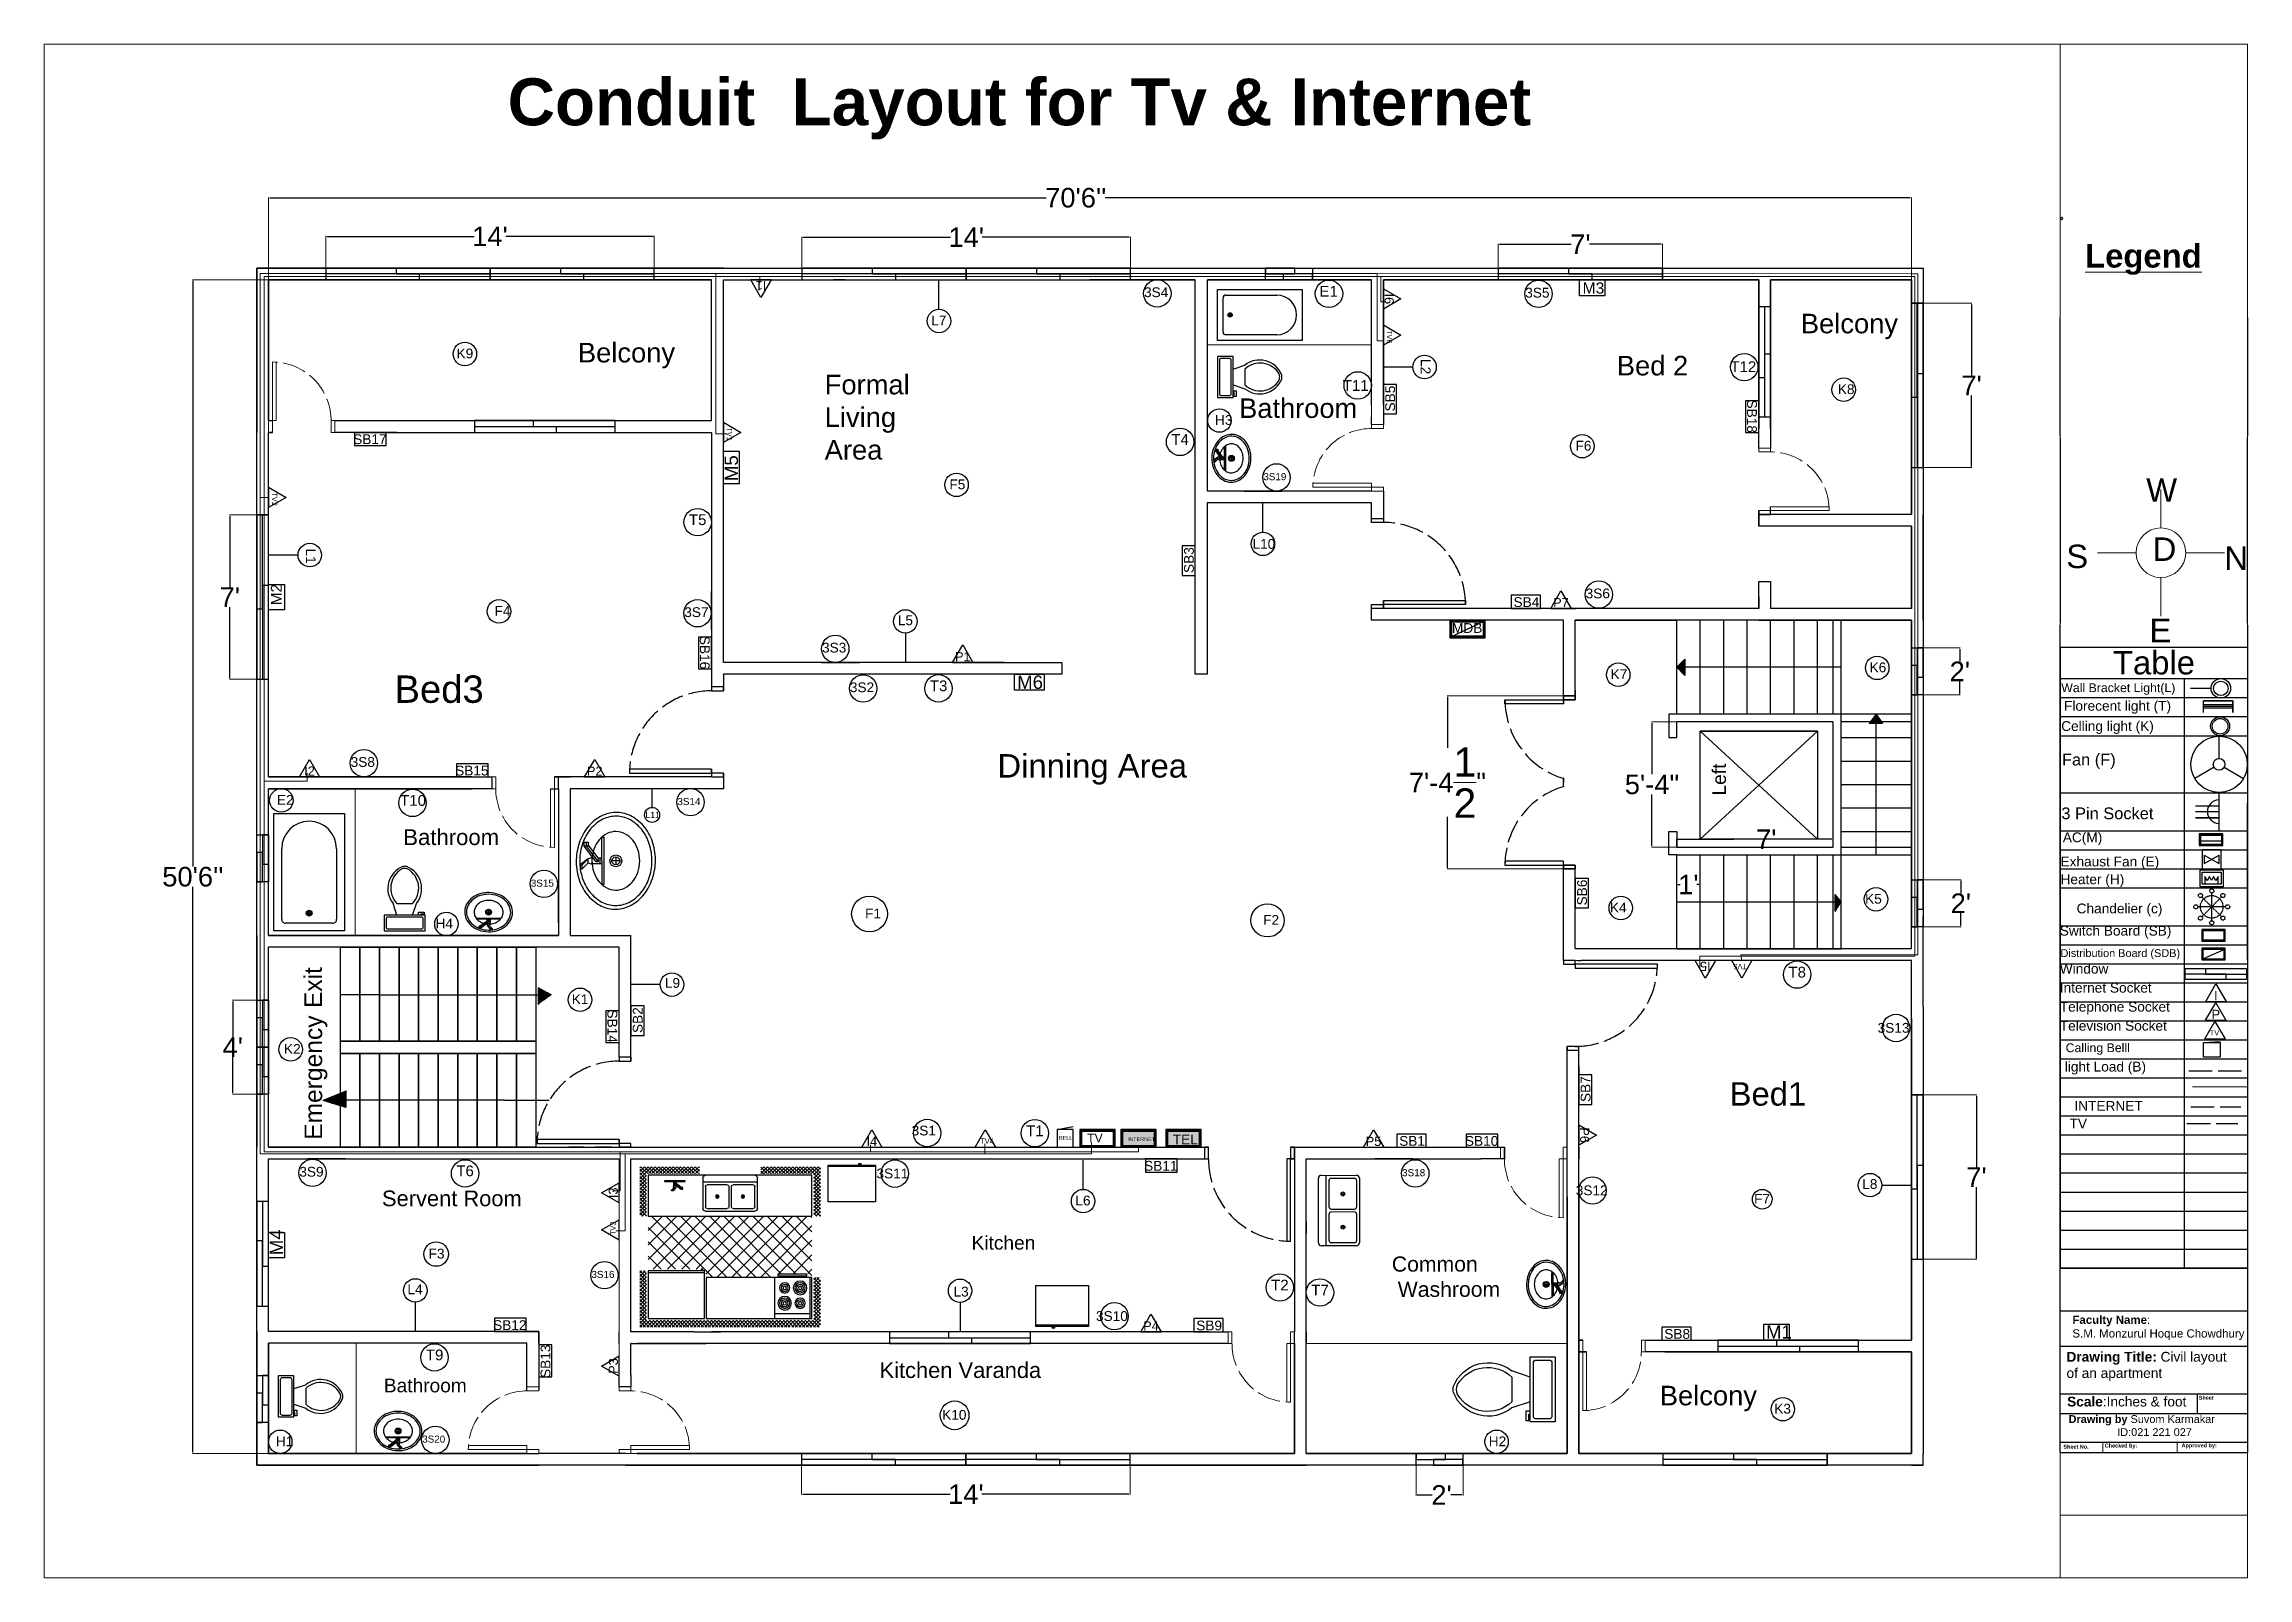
# Model space of a CAD drawing. Header units: inches. Extents: x 1396 to 31789, y 4626 to 27828.
# Drawn here: x 21099 to 22226, y 25098 to 25882 of the extents above; entities that cross this region are included whole.
import ezdxf
from ezdxf.enums import TextEntityAlignment as Align

# ---------------------------------------------------------------- set-up
doc = ezdxf.new("R2010")
doc.units = ezdxf.units.IN
doc.header["$MEASUREMENT"] = 0
doc.linetypes.add('ACAD_ISO02W100', pattern=[15, 12, -3])
for name, color, linetype in [('bath', 4, 'Continuous'), ('freecads.com', 7, 'Continuous'), ('iNTERNET', 30, 'ACAD_ISO02W100'), ('light_dwgmodels.com', 250, 'ACAD_ISO02W100'), ('TV WIRE', 62, 'ACAD_ISO02W100')]:
    doc.layers.add(name, color=color, linetype=linetype)
doc.layers.add('block cover', color=7, linetype='Continuous', lineweight=30)
doc.layers.add('text', color=6, linetype='Continuous', lineweight=9)
doc.styles.add('Arial', font='arial.ttf')
doc.styles.add('Arial_B_1', font='arialbd.ttf', dxfattribs={"height": 2})
doc.styles.get("Standard").update_dxf_attribs({"font": 'arial.ttf'})
doc.dimstyles.new('civil layout', dxfattribs={"dimtxt": 10, "dimasz": 0.625, "dimexe": 0.18, "dimexo": 0.0625, "dimgap": 0.09, "dimtad": 0, "dimtih": 1, "dimtoh": 1, "dimdec": 1, "dimzin": 0, "dimdsep": 46, "dimlunit": 4, "dimtxsty": 'Standard', "dimcen": 0.09, "dimclrd": 256, "dimclre": 256, "dimclrt": 256, "dimadec": 0, "dimazin": 0, "dimtfac": 1.5, "dimtdec": 1, "dimtofl": 0, "dimtmove": 0, "dimatfit": 0, "dimfxl": 1, "dimtolj": 1, "dimtzin": 0, "dimlwe": -1, "dimarcsym": 0})
picture_1 = doc.add_image_def('image1.png', size_in_pixel=(800, 727))
pattern_1 = [(135, (22068.05592, 25189.00303), (-0.088388348, -0.088388348), [])]

msp = doc.modelspace()

# ---------------------------------------------------------------- texts
at = {"color": 0, "style": 'Arial'}
for s, rotation, p in [('I1', 180, (21465.45, 25759.01)), ('I6', 270, (21786.64, 25752.25)), ('I5', 180, (21948.26, 25411.06)), ('P6', 270, (21886.56, 25324.75)), ('I3', 90, (21389.95, 25295.25)), ('P3', 90, (21389.95, 25206.71))]:
    msp.add_text(s, height=4.666, rotation=rotation, dxfattribs=at).set_placement(p, align=Align.MIDDLE_CENTER)
for s, height, p in [('L7', 5, (21552.5, 25738.73)), ('K9', 5, (21309.81, 25721.83)), ('K8', 5, (22016.02, 25703.57)), ('H3', 5, (21697.59, 25687.81)), ('SB17', 5, (21256.96, 25678.01)), ('F6', 5, (21881.88, 25674.69)), ('F5', 5, (21561.78, 25654.92)), ('L10', 5, (21716.74, 25624.48)), ('F4', 5, (21329.22, 25590.23)), ('L5', 5, (21535.41, 25585.44)), ('SB4', 5, (21850.21, 25594.74)), ('K6', 5, (22032.24, 25561.36)), ('K7', 5, (21899.86, 25557.86)), ('SB15', 5, (21309.08, 25508.6)), ('E2', 5, (21217.97, 25493.62)), ('L11', 3.2, (21406.37, 25486.83)), ('K4', 5, (21899.48, 25438.59)), ('K5', 5, (22029.96, 25443.06)), ('H4', 5, (21299.07, 25430.41)), ('F1', 5, (21518.69, 25435.57)), ('F2', 5, (21722.2, 25432.28)), ('L9', 5, (21416.33, 25400.05)), ('K1', 5, (21368.7, 25391.7)), ('K2', 5, (21221.58, 25366.32)), ('SB1', 5, (21791.73, 25319.3)), ('SB10', 5, (21825.35, 25319.3)), ('SB11', 5, (21661.34, 25306.57)), ('L8', 5, (22028.49, 25297.25)), ('L6', 5, (21626.19, 25288.82)), ('F7', 5, (21973.21, 25289.71)), ('F3', 5, (21295.52, 25261.67)), ('L4', 5, (21284.7, 25243.44)), ('L3', 5, (21563.88, 25242.25)), ('SB12', 5, (21328.5, 25225.12)), ('SB9', 5, (21687.97, 25224.94)), ('SB8', 5, (21927.28, 25220.64)), ('K10', 5, (21558.08, 25179.25)), ('K3', 5, (21983.52, 25182.39)), ('H1', 5, (21217.39, 25165.74)), ('H2', 5, (21837.53, 25165.74))]:
    msp.add_text(s, height=height).set_placement(p)
for s, height, rotation, p in [('L2', 5, 270, (21802.78, 25721.49)), ('SB5', 5, 90, (21789.63, 25694.69)), ('SB18', 5, 270, (21969.63, 25700.79)), ('L1', 5, 270, (21232.85, 25624.6)), ('SB3', 5, 90, (21686.75, 25612.11)), ('SB16', 5, 270, (21434.22, 25579.97)), ('SB6', 5, 90, (21887.74, 25442.18)), ('SB14', 5, 270, (21386.96, 25389)), ('SB2', 5, 90, (21404.93, 25376.94)), ('Emergency ', 9, 90.0025, (21241.08, 25322.34)), ('SB7', 5, 90, (21889.55, 25341.67)), ('SB13', 5, 90, (21357.78, 25200.58))]:
    msp.add_text(s, height=height, rotation=rotation).set_placement(p)
for s, height, p in [('P7', 4.666, (21874.45, 25596.99)), ('P1', 4.666, (21568.63, 25569.36)), ('I2', 4.666, (21234.63, 25510.85)), ('P2', 4.666, (21380.45, 25510.85)), ('I', 4.67, (22209.31, 25396.07)), ('P', 4.67, (22209.27, 25386.47)), ('I4', 4.666, (21522.13, 25321.55)), ('P5', 4.666, (21778.63, 25321.55)), ('P4', 4.666, (21664.83, 25227.19))]:
    msp.add_text(s, height=height, dxfattribs=at).set_placement(p, align=Align.MIDDLE_CENTER)
at = {"attachment_point": 6}
for s, insert, char_height, width in [('3S4', (21673.73, 25755.61), 5, 10), ('E1', (21760.36, 25756.12), 5.5, 10), ('3S5', (21868.61, 25755.38), 5, 10), ('T12', (21974.3, 25717.59), 5.5, 10), ('T11', (21776.11, 25707.97), 5.5, 10), ('T4', (21684.22, 25680.36), 5.5, 10), ('3S19', (21734.08, 25661.33), 3.614, 7.2287), ('T5', (21437.58, 25639.32), 5.5, 10), ('3S6', (21899.5, 25601.62), 5, 10), ('3S7', (21438.65, 25592.06), 5, 10), ('3S3', (21509.09, 25573.93), 5, 10), ('3S2', (21523.31, 25553.66), 5, 10), ('T3', (21560.75, 25554.39), 5.5, 10), ('3S8', (21268.09, 25515.47), 5, 10), ('T10', (21294.21, 25495.8), 5.5, 10), ('3S14', (21434.5, 25495.28), 3.614, 7.2287), ('3S15', (21359.55, 25453.52), 3.614, 7.2287), ('T8', (21999.72, 25408.03), 5.5, 10), ('3S13', (22052.66, 25379.56), 5, 10), ('3S1', (21554.91, 25327.07), 5, 10), ('T1', (21609.98, 25326.94), 5.5, 10), ('3S9', (21241.84, 25305.98), 5, 10), ('T6', (21318.66, 25306.44), 5.5, 10), ('3S11', (21540.81, 25305.11), 5, 10), ('3S18', (21805.05, 25305.52), 3.614, 7.2287), ('3S12', (21898.36, 25296.47), 5, 10), ('3S16', (21390.55, 25253.52), 3.614, 7.2287), ('T2', (21735.22, 25248.09), 5.5, 10), ('T7', (21755.76, 25245.52), 5.5, 10), ('3S10', (21653.04, 25232.22), 5, 10), ('T9', (21303.07, 25212.36), 5.5, 10), ('3S20', (21304.04, 25169.33), 3.614, 7.2287)]:
    msp.add_mtext(s, dxfattribs=dict(at, insert=insert, char_height=char_height, width=width))
at = {"attachment_point": 1}
for s, width, gutter_width, insert, char_height in [('{\\C1;M3}', 26.9268, 1.15, (21885.51, 25760.66), 5.729), ('{\\C1;M6}', 32.0118, 1.36, (21596.43, 25559.69), 6.811), ('{\\C6;Dinning Area}', 149.0576, 1, (21586.36, 25519.54), 12), ('{\\C1;M1}', 32.0118, 1.36, (21979.28, 25227.56), 6.811)]:
    msp.add_mtext_dynamic_manual_height_columns(s, width=width, gutter_width=gutter_width, heights=[0], dxfattribs=dict(at, insert=insert, char_height=char_height))
at = {"attachment_point": 1, "rotation": 90}
for s, width, gutter_width, insert, char_height in [('{\\C1;M5}', 32.0118, 1.36, (21446.89, 25659.08), 6.811), ('{\\C1;M2}', 26.2147, 1.12, (21214.88, 25595.66), 5.578), ('{\\C1;M4}', 32.0118, 1.36, (21214.33, 25263.35), 6.811)]:
    msp.add_mtext_dynamic_manual_height_columns(s, width=width, gutter_width=gutter_width, heights=[0], dxfattribs=dict(at, insert=insert, char_height=char_height))
at = {"color": 7, "attachment_point": 1}
for s, width, insert, char_height in [('MDB', 10.5, (21818.75, 25586.49), 5), ('{\\C4;Calling Belll}', 43.5, (22132.48, 25371.67), 4.5), ('BELL', 5, (21617.85, 25324.36), 2), ('TV', 14.2018, (21632.16, 25325.51), 4.5), ('INTERNET', 11.1162, (21652.98, 25323.69), 2), ('TEL', 10, (21675.97, 25325.05), 5)]:
    msp.add_mtext_dynamic_manual_height_columns(s, width=width, gutter_width=1, heights=[0], dxfattribs=dict(at, insert=insert, char_height=char_height))
at = {"insert": (21231.95, 25389.68), "char_height": 9, "width": 20.8661, "attachment_point": 1, "rotation": 90}
msp.add_mtext('Exit', dxfattribs=at)
at = {"layer": 'bath', "color": 254, "linetype": 'ACAD_ISO02W100', "true_color": 0xddb3d4}
msp.add_text('Table', height=12, dxfattribs=at).set_placement((22156.68, 25560.27))
at = {"layer": 'bath', "color": 4, "linetype": 'ACAD_ISO02W100', "char_height": 2.7, "attachment_point": 1}
for s, heights, insert, rotation in [('{\\C31;\\c6737150;TV6}', [2.7], (21788.14, 25736.34), 270), ('{\\C31;\\c6737150;TV1}', [0], (21450.69, 25686.59), 270), ('{\\C31;\\c6737150;TV2}', [0], (21218.14, 25653.34), 270), ('{\\C31;\\c6737150;TV5}', [0], (21969.54, 25409.56), 180), ('{\\C31;\\c6737150;TV3}', [0], (21388.46, 25273.66), 90)]:
    msp.add_mtext_dynamic_manual_height_columns(s, width=7.776, gutter_width=0.9, heights=heights, dxfattribs=dict(at, insert=insert, rotation=rotation))
at = {"layer": 'bath', "color": 1, "linetype": 'ACAD_ISO02W100', "attachment_point": 1}
for s, width, heights, insert, char_height in [('\\pxql;{\\C256;Wall Bracket Light(L)}', 68.5772, [2.06], (22130.25, 25555.71), 4.5), ('{\\C4;Fan (F)}', 63.6606, [0.00524], (22130.61, 25519.71), 6), ('{\\C4;3 Pin Socket}', 63.6606, [0], (22130.32, 25492.25), 6), ('{\\C4;AC(M)}', 63.6606, [0], (22131.05, 25479.49), 5), ('\\pxqc;{\\C256;Exhaust Fan (E)}', 63.0102, [0], (22123.6, 25467.12), 5)]:
    msp.add_mtext_dynamic_manual_height_columns(s, width=width, gutter_width=1, heights=heights, dxfattribs=dict(at, insert=insert, char_height=char_height))
at = {"layer": 'bath', "color": 0, "insert": (22131.67, 25546.71), "char_height": 5, "attachment_point": 1}
msp.add_mtext_dynamic_manual_height_columns('{\\C4;Florecent light (T)}', width=60.3012, gutter_width=1, heights=[0], dxfattribs=at)
at = {"layer": 'bath', "color": 4, "linetype": 'ACAD_ISO02W100', "attachment_point": 1}
for s, width, gutter_width, insert, char_height in [('\\pxqc;Heater (H)', 63.6606, 1, (22114.33, 25458.04), 5), ('\\pxqc;Chandelier (c)', 63.6606, 1, (22128.21, 25443.12), 5), ('Switch Board (SB)', 63.6606, 1, (22129.5, 25431.75), 5), ('Distribution Board (SDB)', 996.0397, 1, (22129.87, 25419.8), 4), ('Window', 63.6606, 1, (22129.5, 25412.31), 5), ('Internet Socket', 63.6606, 1, (22129.5, 25402.59), 5), ('Telephone Socket', 63.6606, 1, (22129.5, 25392.87), 5), ('Television Socket', 63.6606, 1, (22129.5, 25383.15), 5), ('{\\C31;\\c6737150;TV}', 7.776, 0.9, (22206.19, 25378.4), 2.7), ('{\\C31;\\c6737150;TV4}', 7.776, 0.9, (21577.54, 25323.05), 2.7)]:
    msp.add_mtext_dynamic_manual_height_columns(s, width=width, gutter_width=gutter_width, heights=[0], dxfattribs=dict(at, insert=insert, char_height=char_height))
at = {"layer": 'freecads.com', "lineweight": 30, "style": 'Arial_B_1'}
for s, p in [('Sheet', (22200.59, 25189.47)), ('Sheet No.', (22131.35, 25164.48)), ('Checked by:', (22152.49, 25165.05)), ('Approved by:', (22191.76, 25165.14))]:
    msp.add_text(s, height=2, dxfattribs=at).set_placement(p)
at = {"layer": 'iNTERNET', "lineweight": 25, "insert": (22136.98, 25342.17), "char_height": 5, "attachment_point": 1}
msp.add_mtext_dynamic_manual_height_columns('INTERNET', width=20.5, gutter_width=1, heights=[0], dxfattribs=at)
at = {"layer": 'light_dwgmodels.com', "insert": (22132.04, 25362.25), "char_height": 5, "attachment_point": 1}
msp.add_mtext_dynamic_manual_height_columns('{\\C4;light Load (B)}', width=48, gutter_width=1, heights=[0.327], dxfattribs=at)
at = {"layer": 'text', "color": 0, "attachment_point": 1}
for s, width, gutter_width, heights, insert, char_height in [('{\\fArial|b1|i0|c0|p34;Conduit  Layout for Tv & Internet}', 674.9987, 1, [0], (21335.93, 25864.97), 24), ('{\\fArial|b1|i0|c0|p34;\\L\\C256;Legend}', 55.465, 1, [0], (22142.46, 25780.24), 12), ('W', 19.2567, 1, [0], (22173.67, 25660.55), 12), ('S', 14.1665, 1, [0], (22132.81, 25626.61), 12), ('D', 3.2223, 1, [0], (22176.97, 25630.3), 12), ('N', 19.8964, 1, [0.374], (22213.63, 25625.71), 12), ('E', 8.0162, 1, [0], (22175.35, 25588.75), 12), ('{\\C4;Celling light (K)}', 59.5205, 1, [0], (22130.22, 25536.36), 5), ('{\\fArial|b1|i0|c0|p34;Faculty Name\\fArial|b0|i0|c0|p34;\\C256;: \\PS.M. Monzurul Hoque Chowdhury}', 266.8461, 0.839, [26.56], (22135.95, 25232.47), 4.1966), ('{\\C256;Kitchen Varanda}', 89.002, 1, [21.46], (21526.08, 25208.6), 8), ('{\\fArial|b1|i0|c0|p34;\\C7;Drawing Title:\\fArial|b0|i0|c0|p34;\\C256;\\c0; \\C256;Civil layout of an apartment}', 83.2593, 1, [0], (22132.93, 25213.94), 5), ('{\\fArial|b1|i0|c0|p34;\\C7;Scale\\fArial|b0|i0|c0|p34;\\C256;:Inches & foot}', 74.0805, 1, [0], (22133.25, 25191.04), 5), ('{\\fArial|b1|i0|c0|p34;\\C9;Drawing by\\C256; \\fArial|b0|i0|c0|p34;Suvom Karmakar\\P                ID:021 221 027}', 88.5075, 1, [0], (22134, 25181.6), 4)]:
    msp.add_mtext_dynamic_manual_height_columns(s, width=width, gutter_width=gutter_width, heights=heights, dxfattribs=dict(at, insert=insert, char_height=char_height))
at = {"layer": 'text', "attachment_point": 1}
for s, width, gutter_width, heights, insert, char_height in [('Belcony', 43.4977, 1, [0], (21997.1, 25744.65), 10), ('Belcony', 43.4977, 1, [0], (21371.85, 25729.76), 10), ('Formal Living Area', 48.799, 1, [0], (21498.03, 25713.43), 10), ('Bed 2', 41.61, 1, [0], (21903.01, 25723.11), 10), ('Bathroom', 23.8537, 1.42, [0], (21709.92, 25701.36), 9.97), ('Bed3', 67.3511, 1.4, [0], (21278.07, 25559.73), 13.994), ('Bathroom', 19.3597, 1.16, [0], (21282.57, 25481.13), 8.092), ('Bed1', 25.2737, 1, [0], (21960.69, 25351.82), 12), ('Servent Room', 82.5954, 1, [0], (21271.7, 25296.42), 8), ('Kitchen', 32.7734, 1, [0], (21573.12, 25273.23), 7), ('Bathroom', 16.748, 1, [25.62], (21272.64, 25200.26), 7), ('Belcony', 43.4977, 1, [0], (21924.98, 25196.62), 10)]:
    msp.add_mtext_dynamic_manual_height_columns(s, width=width, gutter_width=gutter_width, heights=heights, dxfattribs=dict(at, insert=insert, char_height=char_height))
at = {"layer": 'text', "insert": (21951.8, 25498.36), "char_height": 7, "attachment_point": 1, "rotation": 90}
msp.add_mtext_dynamic_manual_height_columns('Left', width=36.3627, gutter_width=1, heights=[0], dxfattribs=at)
at = {"layer": 'text', "color": 0, "insert": (21787.99, 25262.71), "char_height": 7.7522, "attachment_point": 1, "rotation": 0.07442}
msp.add_mtext_dynamic_manual_height_columns('{\\C256;Common\\P Washroom}', width=105.691, gutter_width=1.55, heights=[34.95], dxfattribs=at)
at = {"layer": 'TV WIRE', "lineweight": 25, "insert": (22134.48, 25333.17), "char_height": 5, "attachment_point": 1}
msp.add_mtext_dynamic_manual_height_columns('TV', width=15, gutter_width=1, heights=[0], dxfattribs=at)

# ---------------------------------------------------------------- blocks, each defined once
blk = doc.blocks.new('chandelier')
at = {"color": 0}
for p, q in [((270, 0), (-270, 0)), ((193, -189), (-193, 189)), ((189, 193), (-189, -193)), ((0, -270), (0, 270))]:
    blk.add_line(p, q, dxfattribs=at)
for centre, radius in [((-310, 0), 40), ((-219, 219), 40), ((0, 0), 220), ((0, 310), 40), ((219, 219), 40), ((310, 0), 40), ((-219, -219), 40), ((0, -310), 40), ((219, -219), 40)]:
    blk.add_circle(centre, radius, dxfattribs=at)
blk = doc.blocks.new('*D198')
at = {"layer": 'Defpoints', "color": 0, "transparency": 16777216}
for p in [(21213.6, 25762), (21175, 25162), (21213.6, 25162)]:
    blk.add_point(p, dxfattribs=at)
at = {"layer": 'text', "transparency": 16777216}
for p, q in [((21213.6, 25762), (21174.8, 25762)), ((21213.6, 25162), (21174.8, 25162))]:
    blk.add_line(p, q, dxfattribs=at)
at = {"layer": 'text', "lineweight": -2, "transparency": 16777216}
for p, q in [((21175, 25761.4), (21175, 25462)), ((21175, 25162.6), (21175, 25451.6))]:
    blk.add_line(p, q, dxfattribs=at)
at = {"layer": 'text', "transparency": 16777216}
for points in [[(21174.9, 25761.4), (21175.1, 25761.4), (21175, 25762)], [(21174.9, 25162.6), (21175.1, 25162.6), (21175, 25162)]]:
    blk.add_solid(points, dxfattribs=at)
at = {"layer": 'text', "transparency": 16777216, "insert": (21175, 25456.8), "char_height": 10, "attachment_point": 5}
blk.add_mtext("\\A1;50'6''", dxfattribs=at)
blk = doc.blocks.new('*D199')
at = {"layer": 'Defpoints', "color": 0, "transparency": 16777216}
for p in [(21213.6, 25803.9), (21213.6, 25762), (22053.6, 25762)]:
    blk.add_point(p, dxfattribs=at)
at = {"layer": 'text', "transparency": 16777216}
for p, q in [((21213.6, 25762.1), (21213.6, 25804)), ((22053.6, 25762.1), (22053.6, 25804))]:
    blk.add_line(p, q, dxfattribs=at)
at = {"layer": 'text', "lineweight": -2, "transparency": 16777216}
for p, q in [((21214.3, 25803.9), (21611.3, 25803.9)), ((22053, 25803.9), (21641.4, 25803.9))]:
    blk.add_line(p, q, dxfattribs=at)
at = {"layer": 'text', "transparency": 16777216}
for points in [[(21214.3, 25804), (21214.3, 25803.7), (21213.6, 25803.9)], [(22053, 25804), (22053, 25803.7), (22053.6, 25803.9)]]:
    blk.add_solid(points, dxfattribs=at)
at = {"layer": 'text', "transparency": 16777216, "insert": (21626.4, 25803.9), "char_height": 10, "attachment_point": 5}
blk.add_mtext("\\A1;70'6''", dxfattribs=at)
blk = doc.blocks.new('*D209')
at = {"layer": 'Defpoints', "color": 0, "transparency": 16777216}
for p in [(21933.6, 25468), (21945.6, 25468), (21945.6, 25452.9)]:
    blk.add_point(p, dxfattribs=at)
at = {"layer": 'text', "transparency": 16777216}
for p, q in [((21933.6, 25467.9), (21933.6, 25452.8)), ((21945.6, 25467.9), (21945.6, 25452.8))]:
    blk.add_line(p, q, dxfattribs=at)
at = {"layer": 'text', "lineweight": -2, "transparency": 16777216}
for p, q in [((21934.3, 25452.9), (21935.4, 25452.9)), ((21945, 25452.9), (21943.9, 25452.9))]:
    blk.add_line(p, q, dxfattribs=at)
at = {"layer": 'text', "transparency": 16777216}
for points in [[(21934.3, 25453), (21934.3, 25452.8), (21933.6, 25452.9)], [(21945, 25453), (21945, 25452.8), (21945.6, 25452.9)]]:
    blk.add_solid(points, dxfattribs=at)
at = {"layer": 'text', "transparency": 16777216, "insert": (21939.6, 25452.9), "char_height": 10, "attachment_point": 5}
blk.add_mtext("\\A1;1'", dxfattribs=at)
blk = doc.blocks.new('*D210')
at = {"layer": 'Defpoints', "color": 0, "transparency": 16777216}
for p in [(21921, 25536), (21933.6, 25536), (21933.6, 25472)]:
    blk.add_point(p, dxfattribs=at)
at = {"layer": 'text', "transparency": 16777216}
for p, q in [((21933.6, 25536), (21920.8, 25536)), ((21933.6, 25472), (21920.8, 25472))]:
    blk.add_line(p, q, dxfattribs=at)
at = {"layer": 'text', "lineweight": -2, "transparency": 16777216}
for p, q in [((21921, 25535.4), (21921, 25509.2)), ((21921, 25472.6), (21921, 25498.8))]:
    blk.add_line(p, q, dxfattribs=at)
at = {"layer": 'text', "transparency": 16777216}
for points in [[(21920.9, 25535.4), (21921.1, 25535.4), (21921, 25536)], [(21920.9, 25472.6), (21921.1, 25472.6), (21921, 25472)]]:
    blk.add_solid(points, dxfattribs=at)
at = {"layer": 'text', "transparency": 16777216, "insert": (21921, 25504), "char_height": 10, "attachment_point": 5}
blk.add_mtext('\\A1;5\'-4"', dxfattribs=at)
blk = doc.blocks.new('*D211')
at = {"layer": 'Defpoints', "color": 0, "transparency": 16777216}
for p in [(21933.6, 25476), (21933.6, 25472), (22013.6, 25472)]:
    blk.add_point(p, dxfattribs=at)
at = {"layer": 'text', "transparency": 16777216}
for p, q in [((21933.6, 25472.1), (21933.6, 25476.2)), ((22013.6, 25472.1), (22013.6, 25476.2))]:
    blk.add_line(p, q, dxfattribs=at)
at = {"layer": 'text', "lineweight": -2, "transparency": 16777216}
for p, q in [((21934.3, 25476), (21962.8, 25476)), ((22013, 25476), (21984.4, 25476))]:
    blk.add_line(p, q, dxfattribs=at)
at = {"layer": 'text', "transparency": 16777216}
for points in [[(21934.3, 25476.1), (21934.3, 25475.9), (21933.6, 25476)], [(22013, 25476.1), (22013, 25475.9), (22013.6, 25476)]]:
    blk.add_solid(points, dxfattribs=at)
at = {"layer": 'text', "transparency": 16777216, "insert": (21973.6, 25476), "char_height": 10, "attachment_point": 5}
blk.add_mtext("\\A1;   7'", dxfattribs=at)
blk = doc.blocks.new('*D212')
at = {"layer": 'Defpoints', "color": 0, "transparency": 16777216}
for p in [(22059.6, 25345.3), (22059.6, 25261.3), (22086.9, 25261.3)]:
    blk.add_point(p, dxfattribs=at)
at = {"layer": 'text', "transparency": 16777216}
for p, q in [((22059.7, 25345.3), (22087.1, 25345.3)), ((22059.7, 25261.3), (22087.1, 25261.3))]:
    blk.add_line(p, q, dxfattribs=at)
at = {"layer": 'text', "lineweight": -2, "transparency": 16777216}
for p, q in [((22086.9, 25344.7), (22086.9, 25308.4)), ((22086.9, 25261.9), (22086.9, 25298.2))]:
    blk.add_line(p, q, dxfattribs=at)
at = {"layer": 'text', "transparency": 16777216}
for points in [[(22086.8, 25344.7), (22087.1, 25344.7), (22086.9, 25345.3)], [(22086.8, 25261.9), (22087.1, 25261.9), (22086.9, 25261.3)]]:
    blk.add_solid(points, dxfattribs=at)
at = {"layer": 'text', "transparency": 16777216, "insert": (22086.9, 25303.3), "char_height": 10, "width": 23.327, "attachment_point": 5}
blk.add_mtext("\\A1;7'", dxfattribs=at)
blk = doc.blocks.new('*D213')
at = {"layer": 'Defpoints', "color": 0, "transparency": 16777216}
for p in [(21654.4, 25783.8), (21486.4, 25762), (21654.4, 25762)]:
    blk.add_point(p, dxfattribs=at)
at = {"layer": 'text', "transparency": 16777216}
for p, q in [((21486.4, 25762.1), (21486.4, 25784)), ((21654.4, 25762.1), (21654.4, 25784))]:
    blk.add_line(p, q, dxfattribs=at)
at = {"layer": 'text', "lineweight": -2, "transparency": 16777216}
for p, q in [((21487, 25783.8), (21562.3, 25783.8)), ((21653.7, 25783.8), (21578.5, 25783.8))]:
    blk.add_line(p, q, dxfattribs=at)
at = {"layer": 'text', "transparency": 16777216}
for points in [[(21487, 25783.9), (21487, 25783.7), (21486.4, 25783.8)], [(21653.7, 25783.9), (21653.7, 25783.7), (21654.4, 25783.8)]]:
    blk.add_solid(points, dxfattribs=at)
at = {"layer": 'text', "transparency": 16777216, "insert": (21570.4, 25783.8), "char_height": 10, "attachment_point": 5}
blk.add_mtext("\\A1;14'", dxfattribs=at)
blk = doc.blocks.new('*D214')
at = {"layer": 'Defpoints', "color": 0, "transparency": 16777216}
for p in [(21800.4, 25156), (21824.4, 25156), (21824.4, 25140.8)]:
    blk.add_point(p, dxfattribs=at)
at = {"layer": 'text', "transparency": 16777216}
for p, q in [((21800.4, 25155.9), (21800.4, 25140.6)), ((21824.4, 25155.9), (21824.4, 25140.6))]:
    blk.add_line(p, q, dxfattribs=at)
at = {"layer": 'text', "lineweight": -2, "transparency": 16777216}
for p, q in [((21801, 25140.8), (21808.6, 25140.8)), ((21823.7, 25140.8), (21818.1, 25140.8))]:
    blk.add_line(p, q, dxfattribs=at)
at = {"layer": 'text', "transparency": 16777216}
for points in [[(21801, 25140.9), (21801, 25140.7), (21800.4, 25140.8)], [(21823.7, 25140.9), (21823.7, 25140.7), (21824.4, 25140.8)]]:
    blk.add_solid(points, dxfattribs=at)
at = {"layer": 'text', "transparency": 16777216, "insert": (21813.4, 25140.8), "char_height": 10, "attachment_point": 5}
blk.add_mtext("\\A1;2'", dxfattribs=at)
blk = doc.blocks.new('Toilet - top')
for p, q in [((9.5, -6), (9.5, -2)), ((-10, -8.5), (-8, -8.5)), ((-10, -9.5), (-10, -8.5)), ((-7, -9.5), (-10, -9.5)), ((-8, -8.5), (-8, -8)), ((-7, -8), (-7, -9.5)), ((-4, -8), (-6, -14)), ((4, -14), (-4, -14)), ((4, -8), (6, -14))]:
    blk.add_line(p, q)
blk.add_lwpolyline([(10.5, -8), (10.5, 0), (-10.5, 0), (-10.5, -8)], close=True)
for points in [[(-9.5, -2), (-9.5, -6)], [(8.5, -1), (-8.5, -1)], [(-8.5, -7), (8.5, -7)]]:
    blk.add_lwpolyline(points)
for centre, radius, start, end in [((-8.62, -1.88), 0.884, 81.8699, 188.1301), ((-8.62, -6.12), 0.884, 171.8699, 278.1301), ((8.62, -1.88), 0.884, 351.8699, 98.1301), ((8.62, -6.12), 0.884, 261.8699, 8.1301), ((3.52, -21.58), 12.17, 141.46911, 247.97143), ((4.2, -21.82), 11.33, 136.36773, 238.94682), ((-3.52, -21.58), 12.17, 292.02843, 38.53071), ((-4.2, -21.82), 11.33, 301.05301, 43.63209), ((0, -27.88), 4, 245.73182, 294.26817), ((0, -29), 4, 254.86053, 285.13947)]:
    blk.add_arc(centre, radius, start, end)
blk = doc.blocks.new('Faucet - single handle front')
for p, q in [((-2, 6), (-2, 5.5)), ((-1, 6), (-2, 6)), ((-1, 5.5), (-1, 6)), ((0.5, 4), (-1, 6)), ((-0.5, 4), (-2, 5.5)), ((-2, 5.5), (-1, 5.5)), ((-1, 5.5), (0.5, 4)), ((-0.75, 3), (0.75, 3)), ((-0.75, 0.5), (-0.75, 3)), ((-0.75, 1), (0.75, 1)), ((-0.5, 4), (0.5, 4)), ((-0.25, 2), (3.75, 5)), ((3.75, 4.5), (-0.25, 1.5)), ((-0.25, 1.5), (-0.25, 2)), ((0.75, 1.5), (-0.25, 1.5)), ((0.75, 1.5), (4.08742, 4.003)), ((0.75, 3), (0.75, 2.7386)), ((0.75, 1.5), (0.75, 0.5)), ((3.75, 4.5), (3.75, 5)), ((3.75, 5), (4.75, 5)), ((3.75, 4), (3.75, 4.5)), ((4.75, 4.5), (3.75, 4.5)), ((4.75, 4), (3.75, 4)), ((4.75, 5), (4.75, 4.5)), ((4.75, 4.5), (4.75, 4))]:
    blk.add_line(p, q)
blk.add_lwpolyline([(-6, 0), (-6, 0.5), (6, 0.5), (6, 0)], close=True)
for centre, start, end in [((1.25426, 3.0302), 151.0646, 180.8629), ((-1.25426, 3.0302), 359.1371, 28.93536)]:
    blk.add_arc(centre, 2.00448, start, end)
blk = doc.blocks.new('Kitchen Layout - 7 x 8 ft')
for p, q in [((-5, 81.3), (2.7, 89)), ((-5, 83.4), (0.6, 89)), ((-5, 85.6), (-1.6, 89)), ((-5, 87.7), (-3.7, 89)), ((-1, 85), (-5, 89)), ((-1, 82.9), (-5, 86.9)), ((-1, 80.7), (-5, 84.7)), ((-5, 79.2), (-1, 83.2)), ((-1, 78.6), (-5, 82.6)), ((-5, 77.1), (-1, 81.1)), ((-1, 76.5), (-5, 80.5)), ((-5, 75), (-1, 79)), ((-1, 74.4), (-5, 78.4)), ((1.1, 85), (-2.9, 89)), ((3.2, 85), (-0.8, 89)), ((0.8, 85), (4.8, 89)), ((5.3, 85), (1.3, 89)), ((2.9, 85), (6.9, 89)), ((7.5, 85), (3.5, 89)), ((5, 85), (9, 89)), ((9.6, 85), (5.6, 89)), ((7.2, 85), (11.2, 89)), ((11.7, 85), (7.7, 89)), ((9.3, 85), (13.3, 89)), ((13.8, 85), (9.8, 89)), ((11.4, 85), (15.4, 89)), ((15.9, 85), (11.9, 89)), ((13.5, 85), (17.5, 89)), ((18.1, 85), (14.1, 89)), ((15.7, 85), (19.7, 89)), ((20.2, 85), (16.2, 89)), ((17.8, 85), (21.8, 89)), ((22.3, 85), (18.3, 89)), ((19.9, 85), (23.9, 89)), ((24.4, 85), (20.4, 89)), ((22, 85), (26, 89)), ((26.5, 85), (22.5, 89)), ((24.1, 85), (28.1, 89)), ((28.7, 85), (24.7, 89)), ((26.3, 85), (30.3, 89)), ((30.8, 85), (26.8, 89)), ((28.4, 85), (32.4, 89)), ((32.9, 85), (28.9, 89)), ((30.5, 85), (34.5, 89)), ((35, 85), (31, 89)), ((32.6, 85), (36.6, 89)), ((37.2, 85), (33.2, 89)), ((34, 84), (96, 84)), ((34, 60), (34, 84)), ((34.7, 85), (38.7, 89)), ((39.3, 85), (35.3, 89)), ((36.9, 85), (40.9, 89)), ((41.4, 85), (37.4, 89)), ((39, 85), (43, 89)), ((43.5, 85), (39.5, 89)), ((41.1, 85), (45.1, 89)), ((45.6, 85), (41.6, 89)), ((43.2, 85), (47.2, 89)), ((47.8, 85), (43.8, 89)), ((45.4, 85), (49.4, 89)), ((49.9, 85), (45.9, 89)), ((47.5, 85), (51.5, 89)), ((52, 85), (48, 89)), ((49.6, 85), (53.6, 89)), ((54.1, 85), (50.1, 89)), ((51.7, 85), (55.7, 89)), ((56.2, 85), (52.2, 89)), ((53.8, 85), (57.8, 89)), ((58.4, 85), (54.4, 89)), ((56, 85), (60, 89)), ((60.5, 85), (56.5, 89)), ((58.1, 85), (62.1, 89)), ((62.6, 85), (58.6, 89)), ((60.2, 85), (64.2, 89)), ((64.7, 85), (60.7, 89)), ((62.3, 85), (66.3, 89)), ((66.9, 85), (62.9, 89)), ((64.4, 85), (68.4, 89)), ((69, 85), (65, 89)), ((66.6, 85), (70.6, 89)), ((71.1, 85), (67.1, 89)), ((68.7, 85), (72.7, 89)), ((73.2, 85), (69.2, 89)), ((70.8, 85), (74.8, 89)), ((75.3, 85), (71.3, 89)), ((72.9, 85), (76.9, 89)), ((77.5, 85), (73.5, 89)), ((74, 81), (95, 81)), ((75.1, 85), (79.1, 89)), ((79.6, 85), (75.6, 89)), ((77.2, 85), (81.2, 89)), ((81.7, 85), (77.7, 89)), ((79.3, 85), (83.3, 89)), ((83.8, 85), (79.8, 89)), ((81.4, 85), (85.4, 89)), ((85.9, 85), (81.9, 89)), ((83.5, 85), (87.5, 89)), ((88.1, 85), (84.1, 89)), ((85.7, 85), (89.7, 89)), ((90.2, 85), (86.2, 89)), ((87.8, 85), (91.8, 89)), ((92.3, 85), (88.3, 89)), ((89.9, 85), (93.9, 89)), ((94.4, 85), (90.4, 89)), ((92, 85), (96, 89)), ((96.6, 85), (92.6, 89)), ((94.1, 85), (98.1, 89)), ((101, 82.7), (94.7, 89)), ((96, 84), (96, 60)), ((96.3, 85), (100.3, 89)), ((101, 84.8), (96.8, 89)), ((97, 83.6), (101, 87.6)), ((97, 81.5), (101, 85.5)), ((101, 80.6), (97, 84.6)), ((97, 79.4), (101, 83.4)), ((101, 78.4), (97, 82.4)), ((97, 77.2), (101, 81.2)), ((101, 76.3), (97, 80.3)), ((97, 75.1), (101, 79.1)), ((101, 74.2), (97, 78.2)), ((101, 86.9), (98.9, 89)), ((-5, 72.8), (-1, 76.8)), ((-1, 72.2), (-5, 76.2)), ((-5, 70.7), (-1, 74.7)), ((-1, 70.1), (-5, 74.1)), ((-5, 68.6), (-1, 72.6)), ((-1, 68), (-5, 72)), ((-5, 66.5), (-1, 70.5)), ((-1, 65.9), (-5, 69.9)), ((-5, 64.3), (-1, 68.3)), ((-1, 63.8), (-5, 67.8)), ((-5, 62.2), (-1, 66.2)), ((-1, 61.6), (-5, 65.6)), ((97, 73), (101, 77)), ((101, 72.1), (97, 76.1)), ((97, 70.9), (101, 74.9)), ((101, 69.9), (97, 73.9)), ((97, 68.8), (101, 72.8)), ((101, 67.8), (97, 71.8)), ((97, 66.6), (101, 70.6)), ((101, 65.7), (97, 69.7)), ((97, 64.5), (101, 68.5)), ((101, 63.6), (97, 67.6)), ((97, 62.4), (101, 66.4)), ((101, 61.5), (97, 65.5)), ((-5, 60.1), (-1, 64.1)), ((-1, 59.5), (-5, 63.5)), ((-5, 58), (-1, 62)), ((-1, 57.4), (-5, 61.4)), ((-1.7, 56), (-5, 59.3)), ((-3.8, 56), (-5, 57.2)), ((-4.9, 56), (-1, 59.9)), ((-2.7, 56), (-1, 57.7)), ((0, 57), (33, 57)), ((0, 30.6), (24.4, 55)), ((0, 39.1), (15.9, 55)), ((0, 47.5), (7.5, 55)), ((1.9, 24), (32.9, 55)), ((33.8, 24), (2.8, 55)), ((10.4, 24), (45.9, 59.5)), ((42.3, 24), (11.3, 55)), ((18.9, 24), (54.4, 59.5)), ((50.7, 24), (19.7, 55)), ((27.4, 24), (62.9, 59.5)), ((59.2, 24), (28.2, 55)), ((31, 55), (31, 56)), ((32, 55), (31, 55)), ((32, 56), (32, 55)), ((33, 55.1), (37.4, 59.5)), ((67.7, 24), (33.7, 58)), ((96, 60), (34, 60)), ((35.9, 24), (71.4, 59.5)), ((76.2, 24), (40.7, 59.5)), ((44.3, 24), (77.8, 57.5)), ((84.7, 24), (49.2, 59.5)), ((52.8, 24), (86.3, 57.5)), ((93.2, 24), (57.7, 59.5)), ((61.3, 24), (96, 58.7)), ((96, 29.7), (66.2, 59.5)), ((96, 38.1), (76.6, 57.5)), ((80, 60), (80, 59)), ((82, 59), (82, 60)), ((96, 46.6), (85.1, 57.5)), ((87, 59), (87, 60)), ((89, 60), (89, 59)), ((96, 55.1), (93.6, 57.5)), ((97, 60.3), (101, 64.3)), ((100.3, 60), (97, 63.3)), ((98.2, 60), (97, 61.2)), ((98.8, 60), (101, 62.2)), ((101, 60), (101, 60)), ((25.3, 24), (0, 49.3)), ((16.8, 24), (0, 40.8)), ((69.8, 24), (96, 50.2)), ((78.3, 24), (96, 41.7)), ((8.3, 24), (0, 32.3)), ((86.8, 24), (96, 33.2)), ((-5, 21.9), (-2.9, 24)), ((-5, 19.8), (-1, 23.8)), ((-1, 19.2), (-5, 23.2)), ((-5, 17.7), (-1, 21.7)), ((-1, 17.1), (-5, 21.1)), ((-5, 15.6), (-1, 19.6)), ((-1, 15), (-5, 19)), ((-5, 13.4), (-1, 17.4)), ((-1, 12.8), (-5, 16.8)), ((-5, 11.3), (-1, 15.3)), ((-1, 10.7), (-5, 14.7)), ((-5, 9.2), (-1, 13.2)), ((-1, 21.3), (-3.7, 24)), ((-1, 23.5), (-1.5, 24)), ((0, 24), (96, 24)), ((0, 0), (0, 24)), ((47.3, 6.5), (47.3, 18.5)), ((48.8, 18.5), (48.8, 6.5)), ((95.2, 24), (96, 24.8)), ((96, 24), (96, 0)), ((97, 22.1), (98.9, 24)), ((97, 20), (101, 24)), ((101, 19), (97, 23)), ((97, 17.9), (101, 21.9)), ((101, 16.9), (97, 20.9)), ((97, 15.7), (101, 19.7)), ((101, 14.8), (97, 18.8)), ((97, 13.6), (101, 17.6)), ((101, 12.7), (97, 16.7)), ((97, 11.5), (101, 15.5)), ((101, 10.5), (97, 14.5)), ((97, 9.4), (101, 13.4)), ((101, 21.2), (98.2, 24)), ((101, 23.3), (100.3, 24)), ((-1, 8.6), (-5, 12.6)), ((-5, 7.1), (-1, 11.1)), ((-1, 6.5), (-5, 10.5)), ((-5, 4.9), (-1, 8.9)), ((-1, 4.4), (-5, 8.4)), ((-5, 2.8), (-1, 6.8)), ((-1, 2.2), (-5, 6.2)), ((-5, 0.7), (-1, 4.7)), ((-1, 0.1), (-5, 4.1)), ((-5, -1.4), (-1, 2.6)), ((2, -5), (-5, 2)), ((-5, -3.5), (-1, 0.5)), ((96, 0), (0, 0)), ((64, 4), (32, 4)), ((93.2, -5), (101, 2.8)), ((95.4, -5), (101, 0.6)), ((101, 8.4), (97, 12.4)), ((97, 7.2), (101, 11.2)), ((101, 6.3), (97, 10.3)), ((97, 5.1), (101, 9.1)), ((101, 4.2), (97, 8.2)), ((97, 3), (101, 7)), ((101, 2.1), (97, 6.1)), ((97, 0.9), (101, 4.9)), ((101, -0.1), (97, 3.9)), ((101, -2.2), (97, 1.8)), ((-0.1, -5), (-5, -0.1)), ((-2.2, -5), (-5, -2.2)), ((-4.4, -5), (-5, -4.4)), ((-4.3, -5), (-0.3, -1)), ((-2.2, -5), (1.8, -1)), ((-0.1, -5), (3.9, -1)), ((4.1, -5), (0.1, -1)), ((2, -5), (6, -1)), ((6.2, -5), (2.2, -1)), ((4.1, -5), (8.1, -1)), ((8.4, -5), (4.4, -1)), ((6.3, -5), (10.3, -1)), ((10.5, -5), (6.5, -1)), ((8.4, -5), (12.4, -1)), ((12.6, -5), (8.6, -1)), ((10.5, -5), (14.5, -1)), ((14.7, -5), (10.7, -1)), ((12.6, -5), (16.6, -1)), ((16.8, -5), (12.8, -1)), ((14.8, -5), (18.8, -1)), ((19, -5), (15, -1)), ((16.9, -5), (20.9, -1)), ((21.1, -5), (17.1, -1)), ((19, -5), (23, -1)), ((23.2, -5), (19.2, -1)), ((21.1, -5), (25.1, -1)), ((25.3, -5), (21.3, -1)), ((23.2, -5), (27.2, -1)), ((27.5, -5), (23.5, -1)), ((25.4, -5), (29.4, -1)), ((29.6, -5), (25.6, -1)), ((27.5, -5), (30, -2.5)), ((30, -3.3), (27.7, -1)), ((29.6, -5), (30, -4.6)), ((30, -1.2), (29.8, -1)), ((66, -2.5), (67.5, -1)), ((66, -4.7), (69.7, -1)), ((69.9, -5), (66, -1.1)), ((67.8, -5), (66, -3.2)), ((67.8, -5), (71.8, -1)), ((72, -5), (68, -1)), ((69.9, -5), (73.9, -1)), ((74.1, -5), (70.1, -1)), ((72, -5), (76, -1)), ((76.2, -5), (72.2, -1)), ((74.1, -5), (78.1, -1)), ((78.4, -5), (74.4, -1)), ((76.3, -5), (80.3, -1)), ((80.5, -5), (76.5, -1)), ((78.4, -5), (82.4, -1)), ((82.6, -5), (78.6, -1)), ((80.5, -5), (84.5, -1)), ((84.7, -5), (80.7, -1)), ((82.6, -5), (86.6, -1)), ((86.9, -5), (82.9, -1)), ((84.8, -5), (88.8, -1)), ((89, -5), (85, -1)), ((86.9, -5), (90.9, -1)), ((91.1, -5), (87.1, -1)), ((89, -5), (93, -1)), ((93.2, -5), (89.2, -1)), ((91.1, -5), (95.1, -1)), ((95.3, -5), (91.3, -1)), ((97.5, -5), (93.5, -1)), ((99.6, -5), (95.6, -1)), ((101, -4.3), (97, -0.3)), ((97.5, -5), (101, -1.5)), ((99.6, -5), (101, -3.6))]:
    blk.add_line(p, q)
for points in [[(0, 56), (0, 84), (33, 84), (33, 56)], [(74, 60), (74, 84), (95, 84), (95, 60)], [(76, 58), (76, 59), (93, 59), (93, 58)]]:
    blk.add_lwpolyline(points, close=True)
for points in [[(32, 1.5), (32, 19.5)], [(33.5, 21), (62.5, 21)], [(33.5, 6.5), (33.5, 18.5)], [(34.5, 19.5), (46.3, 19.5)], [(49.8, 19.5), (61.5, 19.5)], [(62.5, 18.5), (62.5, 6.5)], [(64, 19.5), (64, 1.5)], [(62.5, 0), (33.5, 0)], [(46.3, 5.5), (34.5, 5.5)], [(61.5, 5.5), (49.8, 5.5)]]:
    blk.add_lwpolyline(points)
for centre, radius in [((80, 75), 4), ((80, 75), 3), ((89, 75), 3), ((80, 66), 3), ((80, 75), 2), ((80, 66), 2), ((80, 75), 1), ((80, 66), 1), ((89, 66), 4), ((89, 66), 3), ((89, 75), 2), ((89, 66), 2), ((89, 75), 1), ((89, 66), 1), ((40.5, 12.5), 1), ((40.5, 12.5), 0.5), ((55.5, 12.5), 1), ((55.5, 12.5), 0.5)]:
    blk.add_circle(centre, radius)
for centre, radius, start, end in [((33.5, 19.5), 1.5, 90, 180), ((34.5, 18.5), 1, 90, 180), ((46.3, 18.5), 1, 0, 90), ((49.8, 18.5), 1, 90, 180), ((61.5, 18.5), 1, 0, 90), ((62.5, 19.5), 1.5, 0, 90), ((33.5, 1.5), 1.5, 180, 270), ((34.5, 6.5), 1, 180, 270), ((46.3, 6.5), 1, 270, 0), ((49.8, 6.5), 1, 180, 270), ((61.5, 6.5), 1, 270, 0), ((62.5, 1.5), 1.5, 270, 0)]:
    blk.add_arc(centre, radius, start, end)
blk = doc.blocks.new('kitchen')
for name, p in [('Kitchen Layout - 7 x 8 ft', (-101, 3.6)), ('Faucet - single handle front', (-85.4, 6.8))]:
    blk.add_blockref(name, p)
blk = doc.blocks.new('Refrigerator-2 door - 36 in top')
for p, q in [((0, -26.999999), (36, -26.999999)), ((11, -27.999999), (11, -28.999999)), ((11, -28.999999), (13, -28.999999)), ((12, -26.999999), (12, -28.999999)), ((13, -28.999999), (13, -27.999999))]:
    blk.add_line(p, q)
blk.add_lwpolyline([(0, -27.999999), (0, 0), (36, 0), (36, -27.999999)], close=True)
blk = doc.blocks.new('Bath Tub - 26 x 60 in.')
for p, q in [((8, -18), (10, -18)), ((9, -17), (9, -19))]:
    blk.add_line(p, q)
blk.add_lwpolyline([(0, -36), (0, 0), (60, 0), (60, -36)], close=True)
for points in [[(4, -30), (4, -6)], [(6, -4), (42, -4)], [(42, -32), (6, -32)]]:
    blk.add_lwpolyline(points)
for radius in [1.5, 1]:
    blk.add_circle((9, -18), radius)
for centre, radius, start, end in [((5.75, -5.75), 1.77, 81.8699, 188.1301), ((42, -18), 14, 270, 90), ((5.75, -30.25), 1.77, 171.8699, 278.1301)]:
    blk.add_arc(centre, radius, start, end)
blk = doc.blocks.new('Sink-double - 36 in top')
for p, q in [((-18, -4), (18, -4)), ((-0.75, -18.5), (-0.75, -6.5)), ((0.75, -6.5), (0.75, -18.5))]:
    blk.add_line(p, q)
for points in [[(-16.5, 0), (16.5, 0)], [(-18, -19.5), (-18, -1.5)], [(-16.5, -18.5), (-16.5, -6.5)], [(-15.5, -5.5), (-1.75, -5.5)], [(1.75, -5.5), (15.5, -5.5)], [(16.5, -6.5), (16.5, -18.5)], [(18, -1.5), (18, -19.5)], [(16.5, -21), (-16.5, -21)], [(-1.75, -19.5), (-15.5, -19.5)], [(15.5, -19.5), (1.75, -19.5)]]:
    blk.add_lwpolyline(points)
for centre, radius in [((-8.5, -12.5), 1), ((-8.5, -12.5), 0.5), ((8.5, -12.5), 1), ((8.5, -12.5), 0.5)]:
    blk.add_circle(centre, radius)
for centre, radius, start, end in [((-16.5, -1.5), 1.5, 90, 180), ((16.5, -1.5), 1.5, 0, 90), ((-15.5, -6.5), 1, 90, 180), ((-1.75, -6.5), 1, 0, 90), ((1.75, -6.5), 1, 90, 180), ((15.5, -6.5), 1, 0, 90), ((-16.5, -19.5), 1.5, 180, 270), ((-15.5, -18.5), 1, 180, 270), ((-1.75, -18.5), 1, 270, 0), ((1.75, -18.5), 1, 180, 270), ((15.5, -18.5), 1, 270, 0), ((16.5, -19.5), 1.5, 270, 0)]:
    blk.add_arc(centre, radius, start, end)
blk = doc.blocks.new('Sink - Oval top')
for p, q in [((-1, 0), (1, 0)), ((0, 1), (0, -1))]:
    blk.add_line(p, q)
at = {"linetype": 'Continuous'}
for points in [[(-12.23, 0.39, 0.117634), (-11.46, -3.36, 0.104469), (-8.88, -6.8, 0.090016), (-5.08, -9.07, 0.08192), (-0.32, -10.02, 0.08192), (4.49, -9.38, 0.090016), (8.42, -7.36, 0.104469), (11.22, -4.09, 0.117634), (12.23, -0.39, 0.117634), (11.46, 3.36, 0.104469), (8.88, 6.8, 0.090016), (5.08, 9.07, 0.08192), (0.32, 10.02, 0.08192), (-4.49, 9.38, 0.090016), (-8.42, 7.36, 0.104469), (-11.22, 4.09, 0.117634)], [(-11.29, 0.16, 0.118622), (-10.52, -3.25, 0.104678), (-8.07, -6.36, 0.089562), (-4.54, -8.37, 0.081185), (-0.13, -9.15, 0.081185), (4.3, -8.49, 0.089562), (7.89, -6.58, 0.104678), (10.42, -3.55, 0.118622), (11.29, -0.16, 0.118622), (10.52, 3.25, 0.104678), (8.07, 6.36, 0.089562), (4.54, 8.37, 0.081185), (0.13, 9.15, 0.081185), (-4.3, 8.49, 0.089562), (-7.89, 6.58, 0.104678), (-10.42, 3.55, 0.118622)], [(-7.42, 0.08, 0.118283), (-6.91, -2.17, 0.104607), (-5.29, -4.21, 0.089718), (-2.97, -5.53, 0.081436), (-0.07, -6.04, 0.081436), (2.84, -5.59, 0.089718), (5.2, -4.33, 0.104607), (6.86, -2.32, 0.118283), (7.42, -0.08, 0.118283), (6.91, 2.17, 0.104607), (5.29, 4.21, 0.089718), (2.97, 5.53, 0.081436), (0.07, 6.04, 0.081436), (-2.84, 5.59, 0.089718), (-5.2, 4.33, 0.104607), (-6.86, 2.32, 0.118283)]]:
    blk.add_lwpolyline(points, format="xyb", close=True, dxfattribs=at)
for radius in [1.5, 1]:
    blk.add_circle((0, 0), radius)
blk = doc.blocks.new('*D200')
at = {"layer": 'Defpoints', "color": 0, "transparency": 16777216}
for p in [(22059.6, 25750), (22084.4, 25750), (22059.6, 25666)]:
    blk.add_point(p, dxfattribs=at)
at = {"layer": 'text', "transparency": 16777216}
for p, q in [((22059.7, 25750), (22084.6, 25750)), ((22059.7, 25666), (22084.6, 25666))]:
    blk.add_line(p, q, dxfattribs=at)
at = {"layer": 'text', "lineweight": -2, "transparency": 16777216}
for p, q in [((22084.4, 25749.4), (22084.4, 25713.1)), ((22084.4, 25666.6), (22084.4, 25702.9))]:
    blk.add_line(p, q, dxfattribs=at)
at = {"layer": 'text', "transparency": 16777216}
for points in [[(22084.3, 25749.4), (22084.6, 25749.4), (22084.4, 25750)], [(22084.3, 25666.6), (22084.6, 25666.6), (22084.4, 25666)]]:
    blk.add_solid(points, dxfattribs=at)
at = {"layer": 'text', "transparency": 16777216, "insert": (22084.4, 25708), "char_height": 10, "attachment_point": 5}
blk.add_mtext("\\A1;7'", dxfattribs=at)
blk = doc.blocks.new('*D201')
at = {"layer": 'Defpoints', "color": 0, "transparency": 16777216}
for p in [(22059.6, 25573.8), (22059.6, 25549.8), (22078.4, 25549.8)]:
    blk.add_point(p, dxfattribs=at)
at = {"layer": 'text', "transparency": 16777216}
for p, q in [((22059.7, 25573.8), (22078.6, 25573.8)), ((22059.7, 25549.8), (22078.6, 25549.8))]:
    blk.add_line(p, q, dxfattribs=at)
at = {"layer": 'text', "lineweight": -2, "transparency": 16777216}
for p, q in [((22078.4, 25573.2), (22078.4, 25566.9)), ((22078.4, 25550.4), (22078.4, 25556.7))]:
    blk.add_line(p, q, dxfattribs=at)
at = {"layer": 'text', "transparency": 16777216}
for points in [[(22078.3, 25573.2), (22078.6, 25573.2), (22078.4, 25573.8)], [(22078.3, 25550.4), (22078.6, 25550.4), (22078.4, 25549.8)]]:
    blk.add_solid(points, dxfattribs=at)
at = {"layer": 'text', "transparency": 16777216, "insert": (22078.4, 25561.8), "char_height": 10, "attachment_point": 5}
blk.add_mtext("\\A1;2'", dxfattribs=at)
blk = doc.blocks.new('*D202')
at = {"layer": 'Defpoints', "color": 0, "transparency": 16777216}
for p in [(22059.6, 25455.3), (22059.6, 25431.3), (22078.9, 25431.3)]:
    blk.add_point(p, dxfattribs=at)
at = {"layer": 'text', "transparency": 16777216}
for p, q in [((22059.7, 25455.3), (22079.1, 25455.3)), ((22059.7, 25431.3), (22079.1, 25431.3))]:
    blk.add_line(p, q, dxfattribs=at)
at = {"layer": 'text', "lineweight": -2, "transparency": 16777216}
for p, q in [((22078.9, 25454.7), (22078.9, 25448.4)), ((22078.9, 25431.9), (22078.9, 25438.2))]:
    blk.add_line(p, q, dxfattribs=at)
at = {"layer": 'text', "transparency": 16777216}
for points in [[(22078.8, 25454.7), (22079.1, 25454.7), (22078.9, 25455.3)], [(22078.8, 25431.9), (22079.1, 25431.9), (22078.9, 25431.3)]]:
    blk.add_solid(points, dxfattribs=at)
at = {"layer": 'text', "transparency": 16777216, "insert": (22078.9, 25443.3), "char_height": 10, "attachment_point": 5}
blk.add_mtext("\\A1;2'", dxfattribs=at)
blk = doc.blocks.new('*D203')
at = {"layer": 'Defpoints', "color": 0, "transparency": 16777216}
for p in [(21410.9, 25784.2), (21242.9, 25768), (21410.9, 25768)]:
    blk.add_point(p, dxfattribs=at)
at = {"layer": 'text', "transparency": 16777216}
for p, q in [((21242.9, 25768.1), (21242.9, 25784.4)), ((21410.9, 25768.1), (21410.9, 25784.4))]:
    blk.add_line(p, q, dxfattribs=at)
at = {"layer": 'text', "lineweight": -2, "transparency": 16777216}
for p, q in [((21243.6, 25784.2), (21318.8, 25784.2)), ((21410.3, 25784.2), (21335, 25784.2))]:
    blk.add_line(p, q, dxfattribs=at)
at = {"layer": 'text', "transparency": 16777216}
for points in [[(21243.6, 25784.3), (21243.6, 25784.1), (21242.9, 25784.2)], [(21410.3, 25784.3), (21410.3, 25784.1), (21410.9, 25784.2)]]:
    blk.add_solid(points, dxfattribs=at)
at = {"layer": 'text', "transparency": 16777216, "insert": (21326.9, 25784.2), "char_height": 10, "attachment_point": 5}
blk.add_mtext("\\A1;14'", dxfattribs=at)
blk = doc.blocks.new('*D204')
at = {"layer": 'Defpoints', "color": 0, "transparency": 16777216}
for p in [(21207.6, 25641.8), (21193.9, 25557.8), (21207.6, 25557.8)]:
    blk.add_point(p, dxfattribs=at)
at = {"layer": 'text', "transparency": 16777216}
for p, q in [((21207.6, 25641.8), (21193.8, 25641.8)), ((21207.6, 25557.8), (21193.8, 25557.8))]:
    blk.add_line(p, q, dxfattribs=at)
at = {"layer": 'text', "lineweight": -2, "transparency": 16777216}
for p, q in [((21193.9, 25641.2), (21193.9, 25604.9)), ((21193.9, 25558.4), (21193.9, 25594.7))]:
    blk.add_line(p, q, dxfattribs=at)
at = {"layer": 'text', "transparency": 16777216}
for points in [[(21193.8, 25641.2), (21194.1, 25641.2), (21193.9, 25641.8)], [(21193.8, 25558.4), (21194.1, 25558.4), (21193.9, 25557.8)]]:
    blk.add_solid(points, dxfattribs=at)
at = {"layer": 'text', "transparency": 16777216, "insert": (21193.9, 25599.8), "char_height": 10, "attachment_point": 5}
blk.add_mtext("\\A1;7'", dxfattribs=at)
blk = doc.blocks.new('*D205')
at = {"layer": 'Defpoints', "color": 0, "transparency": 16777216}
for p in [(21486.2, 25159), (21654.2, 25159), (21654.2, 25141.2)]:
    blk.add_point(p, dxfattribs=at)
at = {"layer": 'text', "transparency": 16777216}
for p, q in [((21486.2, 25158.9), (21486.2, 25141)), ((21654.2, 25158.9), (21654.2, 25141))]:
    blk.add_line(p, q, dxfattribs=at)
at = {"layer": 'text', "lineweight": -2, "transparency": 16777216}
for p, q in [((21486.8, 25141.2), (21562.1, 25141.2)), ((21653.6, 25141.2), (21578.3, 25141.2))]:
    blk.add_line(p, q, dxfattribs=at)
at = {"layer": 'text', "transparency": 16777216}
for points in [[(21486.8, 25141.3), (21486.8, 25141.1), (21486.2, 25141.2)], [(21653.6, 25141.3), (21653.6, 25141.1), (21654.2, 25141.2)]]:
    blk.add_solid(points, dxfattribs=at)
at = {"layer": 'text', "transparency": 16777216, "insert": (21570.2, 25141.2), "char_height": 10, "attachment_point": 5}
blk.add_mtext("\\A1;14'", dxfattribs=at)
blk = doc.blocks.new('*D206')
at = {"layer": 'Defpoints', "color": 0, "transparency": 16777216}
for p in [(21207.6, 25393.7), (21195.4, 25345.7), (21207.6, 25345.7)]:
    blk.add_point(p, dxfattribs=at)
at = {"layer": 'text', "transparency": 16777216}
for p, q in [((21207.6, 25393.7), (21195.3, 25393.7)), ((21207.6, 25345.7), (21195.3, 25345.7))]:
    blk.add_line(p, q, dxfattribs=at)
at = {"layer": 'text', "lineweight": -2, "transparency": 16777216}
for p, q in [((21195.4, 25393.1), (21195.4, 25374.8)), ((21195.4, 25346.3), (21195.4, 25364.6))]:
    blk.add_line(p, q, dxfattribs=at)
at = {"layer": 'text', "transparency": 16777216}
for points in [[(21195.3, 25393.1), (21195.6, 25393.1), (21195.4, 25393.7)], [(21195.3, 25346.3), (21195.6, 25346.3), (21195.4, 25345.7)]]:
    blk.add_solid(points, dxfattribs=at)
at = {"layer": 'text', "transparency": 16777216, "insert": (21195.4, 25369.7), "char_height": 10, "attachment_point": 5}
blk.add_mtext("\\A1;4'", dxfattribs=at)
blk = doc.blocks.new('*D207')
at = {"layer": 'Defpoints', "color": 0, "transparency": 16777216}
for p in [(21926.4, 25780.2), (21842.4, 25765), (21926.4, 25765)]:
    blk.add_point(p, dxfattribs=at)
at = {"layer": 'text', "transparency": 16777216}
for p, q in [((21842.4, 25765.1), (21842.4, 25780.4)), ((21926.4, 25765.1), (21926.4, 25780.4))]:
    blk.add_line(p, q, dxfattribs=at)
at = {"layer": 'text', "lineweight": -2, "transparency": 16777216}
for p, q in [((21843, 25780.2), (21879.7, 25780.2)), ((21925.7, 25780.2), (21889, 25780.2))]:
    blk.add_line(p, q, dxfattribs=at)
at = {"layer": 'text', "transparency": 16777216}
for points in [[(21843, 25780.3), (21843, 25780.1), (21842.4, 25780.2)], [(21925.7, 25780.3), (21925.7, 25780.1), (21926.4, 25780.2)]]:
    blk.add_solid(points, dxfattribs=at)
at = {"layer": 'text', "transparency": 16777216, "insert": (21884.4, 25780.2), "char_height": 10, "attachment_point": 5}
blk.add_mtext("\\A1;7'", dxfattribs=at)
blk = doc.blocks.new('*D208')
at = {"layer": 'Defpoints', "color": 0, "transparency": 16777216}
for p in [(21878.8, 25549.3), (21816.4, 25460.8), (21878.8, 25460.8)]:
    blk.add_point(p, dxfattribs=at)
at = {"layer": 'text', "transparency": 16777216}
for p, q in [((21878.7, 25549.3), (21816.3, 25549.3)), ((21878.7, 25460.8), (21816.3, 25460.8))]:
    blk.add_line(p, q, dxfattribs=at)
at = {"layer": 'text', "lineweight": -2, "transparency": 16777216}
for p, q in [((21816.4, 25548.7), (21816.4, 25522.7)), ((21816.4, 25461.4), (21816.4, 25487.4))]:
    blk.add_line(p, q, dxfattribs=at)
at = {"layer": 'text', "transparency": 16777216}
for points in [[(21816.3, 25548.7), (21816.6, 25548.7), (21816.4, 25549.3)], [(21816.3, 25461.4), (21816.6, 25461.4), (21816.4, 25460.8)]]:
    blk.add_solid(points, dxfattribs=at)
at = {"layer": 'text', "transparency": 16777216, "insert": (21816.4, 25505), "char_height": 10, "attachment_point": 5}
blk.add_mtext('\\A1;7\'-4{\\H1.5x;\\S1/2;}"', dxfattribs=at)

# ---------------------------------------------------------------- dimensions: what is measured, and where the dimension line sits
at = {"layer": 'text', "color": 2, "true_color": 0xf1eb1f}
dim = msp.add_linear_dim(base=(21213.65, 25803.85), p1=(22053.65, 25762), p2=(21213.65, 25762), text="<>6''", dimstyle='civil layout', dxfattribs=at)
dim.commit()
dim.dimension.update_dxf_attribs({"geometry": '*D199', "text_midpoint": (21626.36, 25803.85), "dimtype": 160})
at = {"layer": 'text', "color": 7}
for base, p1, p2, picture, middle in [((21410.93, 25784.18), (21242.93, 25768), (21410.93, 25768), '*D203', (21326.93, 25784.18)), ((21926.36, 25780.18), (21842.36, 25765), (21926.36, 25765), '*D207', (21884.36, 25780.18)), ((21654.2, 25141.18), (21486.2, 25159), (21654.2, 25159), '*D205', (21570.2, 25141.18))]:
    dim = msp.add_linear_dim(base=base, p1=p1, p2=p2, dimstyle='civil layout', dxfattribs=at)
    dim.commit()
    dim.dimension.update_dxf_attribs({"geometry": picture, "text_midpoint": middle})
at = {"layer": 'text', "color": 217, "true_color": 0x93278f}
for base, p1, p2, picture, middle in [((21654.36, 25783.79), (21486.36, 25762), (21654.36, 25762), '*D213', (21570.36, 25783.79)), ((21824.36, 25140.77), (21800.36, 25156), (21824.36, 25156), '*D214', (21813.36, 25140.77))]:
    dim = msp.add_linear_dim(base=base, p1=p1, p2=p2, dimstyle='civil layout', dxfattribs=at)
    dim.commit()
    dim.dimension.update_dxf_attribs({"geometry": picture, "text_midpoint": middle, "dimtype": 160})
at = {"layer": 'text', "color": 2, "true_color": 0xf1eb1f}
dim = msp.add_linear_dim(base=(21174.99, 25162), p1=(21213.65, 25762), p2=(21213.65, 25162), angle=90, text="<>6''", dimstyle='civil layout', dxfattribs=at)
dim.commit()
dim.dimension.update_dxf_attribs({"geometry": '*D198', "text_midpoint": (21174.99, 25456.8), "dimtype": 160})
at = {"layer": 'text', "color": 7}
for base, p1, p2, picture, middle in [((22084.45, 25750), (22059.65, 25666), (22059.65, 25750), '*D200', (22084.45, 25708)), ((21193.95, 25557.79), (21207.65, 25641.79), (21207.65, 25557.79), '*D204', (21193.95, 25599.79)), ((22078.45, 25549.79), (22059.65, 25573.79), (22059.65, 25549.79), '*D201', (22078.45, 25561.79)), ((21816.45, 25460.8), (21878.76, 25549.29), (21878.76, 25460.8), '*D208', (21816.45, 25505.04)), ((22078.95, 25431.29), (22059.65, 25455.29), (22059.65, 25431.29), '*D202', (22078.95, 25443.29))]:
    dim = msp.add_linear_dim(base=base, p1=p1, p2=p2, angle=90, dimstyle='civil layout', dxfattribs=at)
    dim.commit()
    dim.dimension.update_dxf_attribs({"geometry": picture, "text_midpoint": middle})
at = {"layer": 'text'}
for base, p1, p2, angle, picture, middle in [((21921.02, 25536), (21933.65, 25472), (21933.65, 25536), 90, '*D210', (21921.02, 25504)), ((21945.65, 25452.93), (21933.65, 25468), (21945.65, 25468), 180, '*D209', (21939.65, 25452.93))]:
    dim = msp.add_linear_dim(base=base, p1=p1, p2=p2, angle=angle, dimstyle='civil layout', dxfattribs=at)
    dim.commit()
    dim.dimension.update_dxf_attribs({"geometry": picture, "text_midpoint": middle})
at = {"layer": 'text', "color": 0}
dim = msp.add_linear_dim(base=(21933.65, 25476), p1=(22013.65, 25472), p2=(21933.65, 25472), angle=180, text="   7'", dimstyle='civil layout', dxfattribs=at)
dim.commit()
dim.dimension.update_dxf_attribs({"geometry": '*D211', "text_midpoint": (21973.65, 25476)})
at = {"layer": 'text', "color": 7}
dim = msp.add_aligned_dim(p1=(21207.65, 25393.7), p2=(21207.65, 25345.7), distance=-12.2, dimstyle='civil layout', dxfattribs=at)
dim.commit()
dim.dimension.update_dxf_attribs({"geometry": '*D206', "text_midpoint": (21195.45, 25369.7)})
at = {"layer": 'text', "color": 6}
dim = msp.add_linear_dim(base=(22086.95, 25261.29), p1=(22059.65, 25345.29), p2=(22059.65, 25261.29), angle=90, dimstyle='civil layout', dxfattribs=at)
dim.commit()
dim.dimension.update_dxf_attribs({"geometry": '*D212', "text_midpoint": (22086.95, 25303.29), "dimtype": 160})

# ---------------------------------------------------------------- hatches: boundary and pattern name
h = msp.add_hatch()
h.set_pattern_fill('ANSI31', color=256, angle=90)
h.set_pattern_definition(pattern_1)
h.paths.add_polyline_path([(21933.65, 25564), (21937.81, 25559.68), (21937.81, 25564)])
h.paths.add_polyline_path([(21933.65, 25564), (21937.81, 25564), (21937.81, 25568.06)])
h = msp.add_hatch()
h.set_pattern_fill('ANSI31', color=256, angle=90)
h.set_pattern_definition(pattern_1)
h.paths.add_polyline_path([(22032.03, 25535.21), (22035.65, 25535.21), (22035.65, 25540)])
h.paths.add_polyline_path([(22035.65, 25540), (22035.65, 25535.21), (22038.92, 25535.21)])
h = msp.add_hatch()
h.set_pattern_fill('ANSI31', color=256, angle=90)
h.set_pattern_definition(pattern_1)
h.paths.add_polyline_path([(22014.74, 25447.74), (22014.74, 25444.01), (22017.65, 25444.01)])
h.paths.add_polyline_path([(22014.74, 25444.01), (22014.74, 25439.17), (22017.65, 25444.01)])
h = msp.add_hatch()
h.set_pattern_fill('ANSI31', color=256, angle=90)
h.set_pattern_definition([(135, (21404.81397, 25141.43952), (-0.08838835, -0.08838835), [])])
h.paths.add_polyline_path([(21351.5, 25400.17), (21351.5, 25396.45), (21358.36, 25396.45)])
h.paths.add_polyline_path([(21351.5, 25396.45), (21351.5, 25391.6), (21358.36, 25396.45)])
h = msp.add_hatch()
h.set_pattern_fill('ANSI31', color=256, angle=270)
h.set_pattern_definition([(315, (21199.99493, 25597.56088), (0.08838835, 0.08838835), [])])
h.paths.add_polyline_path([(21253.31, 25338.83), (21253.31, 25342.55), (21241.36, 25342.55)])
h.paths.add_polyline_path([(21253.31, 25342.55), (21253.31, 25347.4), (21241.36, 25342.55)])
at = {"true_color": 0x2776bb}
h = msp.add_hatch(color=152, dxfattribs=at)
h.dxf.hatch_style = 1
h.paths.add_polyline_path([(21650.35, 25319.5), (21666.67, 25319.5), (21666.67, 25326.61), (21650.35, 25326.61)])
at = {"true_color": 0x727430}
h = msp.add_hatch(color=67, dxfattribs=at)
h.dxf.hatch_style = 1
h.paths.add_polyline_path([(21689.67, 25319.5), (21689.67, 25326.61), (21673.35, 25326.61), (21673.35, 25319.5)])

# ---------------------------------------------------------------- linework, layer by layer
at = {"color": 7}
for p, q in [((21446.21, 25566.37), (21446.21, 25762)), ((21687.5, 25762), (21686.45, 25762)), ((21687.5, 25566.37), (21687.5, 25762)), ((21777.65, 25654), (21693.83, 25654)), ((21783.65, 25654), (21783.65, 25640)), ((21818.13, 25579.47), (21835.27, 25587.53)), ((21589.82, 25566.37), (21446.21, 25566.37)), ((21446.21, 25560.28), (21446.21, 25560.37)), ((21589.82, 25560.37), (21446.21, 25560.37)), ((21392.95, 25364.55), (21392.95, 25420.85)), ((21398.95, 25364.55), (21398.95, 25426.85)), ((21882.96, 25414.09), (21884.76, 25414.09)), ((22202.98, 25372.17), (22211.48, 25372.67)), ((21402.2, 25318.55), (21694.26, 25318.55)), ((21616.87, 25327.61), (21625.08, 25329.11)), ((21738.26, 25318.55), (21833.57, 25318.55)), ((21398.95, 25312.55), (21399.45, 25312.55)), ((21398.95, 25224.2), (21398.95, 25312.55)), ((21399.2, 25312.55), (21402.2, 25312.55)), ((21402.2, 25312.55), (21694.26, 25312.55)), ((21738.26, 25312.55), (21738.26, 25274.39)), ((21744.26, 25312.55), (21833.57, 25312.55)), ((21399.15, 25224.2), (21398.95, 25224.2)), ((21398.95, 25202), (21398.95, 25218.2)), ((21399.15, 25218.2), (21398.95, 25218.2)), ((21434.23, 25224.2), (21444.86, 25224.2))]:
    msp.add_line(p, q, dxfattribs=at)
at = {"color": 0}
for p, q in [((21465.45, 25753.02), (21460.26, 25762)), ((21470.63, 25762), (21460.26, 25762)), ((21470.63, 25762), (21465.45, 25753.02)), ((21783.65, 25757.44), (21783.65, 25747.07)), ((21783.65, 25757.44), (21792.63, 25752.25)), ((21792.63, 25752.25), (21783.65, 25747.07)), ((21783.65, 25738.94), (21783.65, 25728.57)), ((21783.65, 25738.94), (21792.63, 25733.75)), ((21792.63, 25733.75), (21783.65, 25728.57)), ((21446.21, 25689.18), (21446.21, 25678.82)), ((21446.21, 25689.18), (21455.18, 25684)), ((21455.18, 25684), (21446.21, 25678.82)), ((21213.65, 25655.94), (21213.65, 25645.57)), ((21213.65, 25655.94), (21222.63, 25650.75)), ((21222.63, 25650.75), (21213.65, 25645.57)), ((21869.26, 25594), (21874.45, 25602.98)), ((21874.45, 25602.98), (21879.63, 25594)), ((21869.26, 25594), (21879.63, 25594)), ((21563.45, 25566.37), (21568.63, 25575.35)), ((21563.45, 25566.37), (21573.82, 25566.37)), ((21568.63, 25575.35), (21573.82, 25566.37)), ((21229.45, 25507.86), (21234.63, 25516.83)), ((21234.63, 25516.83), (21239.82, 25507.86)), ((21375.26, 25507.86), (21380.45, 25516.83)), ((21380.45, 25516.83), (21385.63, 25507.86)), ((21229.45, 25507.86), (21239.82, 25507.86)), ((21375.26, 25507.86), (21385.63, 25507.86)), ((21948.26, 25405.07), (21943.07, 25414.05)), ((21953.44, 25414.05), (21943.07, 25414.05)), ((21953.44, 25414.05), (21948.26, 25405.07)), ((21966.95, 25405.07), (21961.76, 25414.05)), ((21972.13, 25414.05), (21961.76, 25414.05)), ((21972.13, 25414.05), (21966.95, 25405.07)), ((22204.12, 25393.07), (22209.31, 25402.05)), ((22209.31, 25402.05), (22214.49, 25393.07)), ((22204.08, 25383.48), (22209.27, 25392.46)), ((22204.12, 25393.07), (22214.49, 25393.07)), ((22209.27, 25392.46), (22214.45, 25383.48)), ((22203.6, 25373.91), (22208.78, 25382.89)), ((22204.08, 25383.48), (22214.45, 25383.48)), ((22208.78, 25382.89), (22213.97, 25373.91)), ((22203.6, 25373.91), (22213.97, 25373.91)), ((21883.57, 25329.94), (21883.57, 25319.57)), ((21883.57, 25329.94), (21892.55, 25324.75)), ((21516.95, 25318.56), (21522.13, 25327.53)), ((21516.95, 25318.56), (21527.32, 25318.56)), ((21522.13, 25327.53), (21527.32, 25318.56)), ((21574.95, 25318.56), (21580.13, 25327.53)), ((21574.95, 25318.56), (21585.32, 25318.56)), ((21580.13, 25327.53), (21585.32, 25318.56)), ((21773.45, 25318.55), (21778.63, 25327.53)), ((21773.45, 25318.55), (21783.82, 25318.55)), ((21778.63, 25327.53), (21783.82, 25318.55)), ((21892.55, 25324.75), (21883.57, 25319.57)), ((21383.97, 25295.25), (21392.95, 25300.44)), ((21392.95, 25290.07), (21392.95, 25300.44)), ((21392.95, 25290.07), (21383.97, 25295.25)), ((21383.97, 25276.25), (21392.95, 25281.44)), ((21392.95, 25271.07), (21383.97, 25276.25)), ((21392.95, 25271.07), (21392.95, 25281.44)), ((21659.65, 25224.2), (21664.83, 25233.18)), ((21664.83, 25233.18), (21670.02, 25224.2)), ((21659.65, 25224.2), (21670.02, 25224.2)), ((21383.97, 25206.71), (21392.95, 25211.89)), ((21392.95, 25201.52), (21383.97, 25206.71)), ((21392.95, 25201.52), (21392.95, 25211.89))]:
    msp.add_line(p, q, dxfattribs=at)
for p, q in [((21556.46, 25746.93), (21556.46, 25761.93)), ((21670.22, 25761.93), (21650.83, 25761.93)), ((21693.83, 25761.49), (21693.83, 25762)), ((21875.99, 25762), (21856.6, 25762)), ((21798.71, 25717.42), (21783.71, 25717.42)), ((21279.34, 25684), (21259.95, 25684)), ((21712.32, 25654), (21731.71, 25654)), ((21722.08, 25633.01), (21722.08, 25648.01)), ((21228.78, 25621.28), (21213.79, 25621.28)), ((21440.2, 25583.25), (21440.2, 25602.64)), ((21881.76, 25594), (21881.85, 25594)), ((21933.65, 25594), (21881.85, 25594)), ((21882.21, 25594.07), (21901.6, 25594.07)), ((21975.65, 25594), (21933.65, 25594)), ((22053.65, 25594), (21981.65, 25594)), ((21539.27, 25581.36), (21539.27, 25566.37)), ((21875.76, 25546.29), (21875.76, 25588)), ((21881.76, 25547.29), (21881.76, 25588)), ((21881.76, 25588), (21933.65, 25588)), ((21933.65, 25540), (21933.65, 25588)), ((22053.65, 25588), (21933.65, 25588)), ((21945.65, 25540), (21945.65, 25588)), ((21957.65, 25540), (21957.65, 25588)), ((21969.65, 25540), (21969.65, 25588)), ((21981.65, 25540), (21981.65, 25588)), ((21993.65, 25540), (21993.65, 25588)), ((22005.65, 25540), (22005.65, 25588)), ((22013.65, 25540), (22013.65, 25588)), ((22017.65, 25420), (22017.65, 25588)), ((22053.65, 25420), (22053.65, 25588)), ((21496.45, 25566.37), (21515.84, 25566.37)), ((21933.65, 25564), (21937.81, 25568.06)), ((21937.81, 25568.06), (21937.81, 25559.68)), ((21527.71, 25560.37), (21508.32, 25560.37)), ((22017.65, 25564), (21933.65, 25564)), ((21933.65, 25564), (21937.81, 25559.68)), ((21933.65, 25540), (21929.65, 25540)), ((21929.65, 25540), (21929.65, 25528)), ((22053.65, 25540), (21933.65, 25540)), ((22013.65, 25536), (21933.65, 25536)), ((21933.65, 25528), (21933.65, 25536)), ((22013.65, 25472), (22013.65, 25536)), ((22053.65, 25536), (22017.65, 25536)), ((22035.65, 25540), (22032.03, 25535.21)), ((22038.92, 25535.21), (22032.03, 25535.21)), ((22035.65, 25468), (22035.65, 25540)), ((22035.65, 25540), (22038.92, 25535.21)), ((22053.65, 25468), (22053.65, 25540)), ((21929.65, 25528), (21933.65, 25528)), ((21945.65, 25476), (22005.65, 25531.27)), ((22005.65, 25531.27), (21945.65, 25531.27)), ((21945.65, 25531.27), (22005.65, 25476)), ((22017.65, 25528), (22053.65, 25528)), ((22210.96, 25517.29), (22210.96, 25528.69)), ((22017.65, 25516), (22053.65, 25516)), ((22208.36, 25512.79), (22198.49, 25507.09)), ((22213.56, 25512.79), (22223.43, 25507.09)), ((21409.79, 25492.29), (21409.79, 25501.89)), ((21435.68, 25501.79), (21416.3, 25501.79)), ((21875.76, 25502.98), (21875.76, 25507.11)), ((22017.65, 25504), (22053.65, 25504)), ((22210.9, 25480.37), (22210.9, 25499.76)), ((22017.65, 25492), (22053.65, 25492)), ((22210.9, 25490.07), (22198.9, 25490.07)), ((21929.65, 25468), (21929.65, 25480)), ((21929.65, 25480), (21933.65, 25480)), ((21933.65, 25480), (21933.65, 25472)), ((22017.65, 25480), (22053.65, 25480)), ((22210.9, 25487), (22198.9, 25487)), ((21933.65, 25468), (21929.65, 25468)), ((21933.65, 25472), (22013.65, 25472)), ((21933.65, 25420), (21933.65, 25468)), ((21933.65, 25468), (22053.65, 25468)), ((21933.65, 25420.02), (21933.65, 25468)), ((21945.65, 25420), (21945.65, 25468)), ((21945.65, 25420.02), (21945.65, 25468)), ((21957.65, 25420), (21957.65, 25468)), ((21957.65, 25420.02), (21957.65, 25468)), ((21969.65, 25420), (21969.65, 25468)), ((21969.65, 25420.02), (21969.65, 25468)), ((21981.65, 25420), (21981.65, 25468)), ((21981.65, 25420.02), (21981.65, 25468)), ((21993.65, 25420), (21993.65, 25468)), ((21993.65, 25420.02), (21993.65, 25468)), ((22005.65, 25420), (22005.65, 25468)), ((22005.65, 25420.02), (22005.65, 25468)), ((22013.65, 25420), (22013.65, 25468)), ((22017.65, 25472), (22053.65, 25472)), ((22017.65, 25420.02), (22017.65, 25468)), ((21875.76, 25420.09), (21875.76, 25461.8)), ((21881.76, 25420.09), (21881.76, 25461.8)), ((21361.87, 25433.25), (21361.87, 25452.64)), ((21933.65, 25444.01), (22017.65, 25444.01)), ((22017.65, 25444.01), (22014.74, 25447.74)), ((22014.74, 25439.17), (22014.74, 25447.74)), ((22014.74, 25439.17), (22017.65, 25444.01)), ((22059.65, 25420), (22059.65, 25436.43)), ((21207.65, 25420.85), (21207.65, 25418.85)), ((21213.65, 25426.85), (21361.87, 25426.85)), ((21309.65, 25420.85), (21213.65, 25420.85)), ((21344.4, 25420.85), (21213.65, 25420.85)), ((21315.94, 25426.85), (21315.65, 25426.85)), ((21315.65, 25420.85), (21315.94, 25420.85)), ((21392.95, 25420.85), (21321.94, 25420.85)), ((21367.87, 25426.85), (21398.95, 25426.85)), ((21933.65, 25420), (22017.65, 25420)), ((22051.84, 25420.09), (22053.65, 25420.09)), ((22059.65, 25414), (22059.65, 25420)), ((22053.65, 25414), (22011.76, 25414.02)), ((22053.65, 25384.43), (22053.65, 25414)), ((22059.65, 25390.43), (22059.65, 25414)), ((21413.94, 25401.7), (21398.95, 25401.7)), ((21270.4, 25396.45), (21250.4, 25396.45)), ((21270.4, 25396.45), (21354.4, 25396.45)), ((21351.5, 25391.6), (21354.4, 25396.45)), ((21877.57, 25340.43), (21877.57, 25370.1)), ((21883.57, 25340.43), (21883.56, 25368.09)), ((21883.57, 25359.82), (21883.57, 25340.43)), ((21253.31, 25347.4), (21250.4, 25342.55)), ((21334.4, 25342.55), (21250.4, 25342.55)), ((21334.4, 25342.55), (21357.17, 25342.55)), ((21349.4, 25318.55), (21358.19, 25318.55)), ((21374.69, 25318.55), (21367.19, 25318.55)), ((21389.19, 25318.55), (21380.69, 25318.55)), ((21548.23, 25318.56), (21567.62, 25318.56)), ((21213.65, 25312.55), (21392.95, 25312.55)), ((21253.14, 25312.55), (21233.75, 25312.55)), ((21545.68, 25312.49), (21526.3, 25312.49)), ((21615.68, 25312.49), (21596.3, 25312.49)), ((21630.15, 25297.02), (21630.15, 25312.01)), ((21798.61, 25312.55), (21779.22, 25312.55)), ((22038.49, 25299.18), (22053.48, 25299.18)), ((21288.72, 25239.37), (21288.72, 25224.37)), ((21567.25, 25239.19), (21567.25, 25224.2)), ((21291.97, 25162), (21311.36, 25162))]:
    msp.add_line(p, q)
at = {"color": 143, "true_color": 0x7aafdf}
for p, q in [((21978.62, 25692), (21978.62, 25748.18)), ((21981.65, 25724), (21978.62, 25724)), ((21981.65, 25712), (21981.65, 25724)), ((21975.62, 25692), (21975.62, 25712)), ((21975.62, 25712), (21978.62, 25712)), ((21981.62, 25712), (21981.65, 25712)), ((21318.93, 25687), (21390.93, 25687)), ((21348.93, 25690), (21348.93, 25687)), ((21360.93, 25683.97), (21360.93, 25687)), ((21531.25, 25221.2), (21603.25, 25221.2)), ((21561.25, 25224.2), (21561.25, 25221.2)), ((21573.25, 25218.17), (21573.25, 25221.2)), ((21954.61, 25216.9), (22026.61, 25216.9)), ((21984.61, 25219.9), (21984.61, 25216.9)), ((21996.61, 25213.87), (21996.61, 25216.9))]:
    msp.add_line(p, q, dxfattribs=at)
at = {"color": 7, "true_color": 0xffffff}
msp.add_line((22206.84, 25553.12), (22196.28, 25553.12), dxfattribs=at)
at = {"color": 252, "true_color": 0x939598}
for p, q in [((22217.96, 25544.69), (22202.96, 25544.69)), ((22217.96, 25544.69), (22202.96, 25544.69)), ((22217.96, 25542.95), (22202.96, 25542.95))]:
    msp.add_line(p, q, dxfattribs=at)
at = {"color": 4}
for p, q in [((22217.96, 25543.91), (22202.96, 25543.91)), ((22203.31, 25463.57), (22211.03, 25467.92)), ((22203.31, 25467.92), (22211.03, 25463.57))]:
    msp.add_line(p, q, dxfattribs=at)
at = {"color": 1}
for p, q in [((22204.79, 25455), (22203.69, 25456.95)), ((22203.69, 25456.95), (22203.69, 25453.13)), ((22206.01, 25456.97), (22204.79, 25455)), ((22207.04, 25454.94), (22206.01, 25456.97)), ((22208.02, 25457.01), (22207.04, 25454.94)), ((22209.22, 25454.92), (22208.02, 25457.01)), ((22210.53, 25457.01), (22209.22, 25454.92)), ((22210.53, 25453.13), (22210.53, 25457.01))]:
    msp.add_line(p, q, dxfattribs=at)
for points in [[(21213.65, 25768), (21207.65, 25768), (21207.65, 25762)], [(22059.65, 25156), (21207.65, 25156), (21207.65, 25768), (22059.65, 25768), (22059.65, 25436.43)], [(21446.21, 25768), (21446.21, 25768), (21207.65, 25768), (21207.65, 25684)], [(21213.65, 25690), (21213.65, 25762), (21440.21, 25762)], [(21213.65, 25690), (21213.65, 25762), (21440.21, 25762)], [(21257.65, 25690), (21440.21, 25690), (21440.21, 25762), (21213.65, 25762), (21213.65, 25690), (21215.65, 25690)], [(21259.12, 25768), (21265.12, 25768)], [(21265.12, 25762), (21259.12, 25762)], [(21440.21, 25768), (21693.31, 25768)], [(21446.21, 25762), (21687.31, 25762)], [(21446.21, 25762), (21633.65, 25762)], [(21446.21, 25684), (21446.21, 25762)], [(21502.54, 25768), (21508.54, 25768)], [(21508.54, 25762), (21502.54, 25762)], [(21687.31, 25762), (21633.65, 25762)], [(21687.65, 25768), (21783.65, 25768)], [(21693.83, 25762), (21777.65, 25762)], [(21777.65, 25762), (21693.83, 25762)], [(21693.83, 25654), (21693.83, 25761.49)], [(21755.47, 25762), (21777.65, 25762)], [(21777.65, 25768), (21981.65, 25768)], [(21777.65, 25768), (21783.65, 25768)], [(21777.65, 25697.98), (21777.65, 25762)], [(21783.65, 25762), (21975.65, 25762)], [(21975.65, 25762), (21783.65, 25762)], [(21783.65, 25762), (21975.65, 25762)], [(21783.65, 25697.98), (21783.65, 25762), (21975.65, 25762), (21975.65, 25686)], [(21783.65, 25762), (21783.65, 25697.98)], [(21975.65, 25768), (22059.65, 25768), (22059.65, 25636)], [(21975.65, 25768), (21981.65, 25768)], [(21975.65, 25686), (21975.65, 25762)], [(21981.65, 25762), (22053.65, 25762), (22053.65, 25642)], [(22053.65, 25642), (22053.65, 25762), (21981.65, 25762)], [(21981.65, 25762), (22053.65, 25762), (22053.65, 25642)], [(21981.65, 25762), (21981.65, 25686)], [(21981.65, 25686), (21981.65, 25762), (22053.65, 25762), (22053.65, 25642), (21981.65, 25642), (21981.65, 25646)], [(22053.65, 25768), (22059.65, 25768), (22059.65, 25762)], [(21783.65, 25703.98), (21783.65, 25697.98)], [(21777.65, 25688), (21777.65, 25691.98)], [(21783.65, 25697.98), (21783.65, 25691.98)], [(21783.65, 25691.98), (21783.65, 25688)], [(21975.65, 25686), (21975.65, 25692)], [(21981.65, 25692), (21981.65, 25686)], [(21207.65, 25501.86), (21207.65, 25690)], [(21207.65, 25684), (21207.65, 25684), (21207.65, 25690)], [(21207.65, 25684), (21207.65, 25690)], [(21213.65, 25507.86), (21213.65, 25684)], [(21213.65, 25507.86), (21213.65, 25684)], [(21213.65, 25684), (21215.65, 25684)], [(21317.87, 25507.86), (21213.65, 25507.86), (21213.65, 25684), (21215.65, 25684)], [(21213.65, 25684), (21215.65, 25684)], [(21215.65, 25684), (21213.65, 25684)], [(21247.65, 25690), (21251.65, 25690)], [(21251.65, 25684), (21247.65, 25684)], [(21251.65, 25690), (21257.65, 25690)], [(21257.65, 25684), (21251.65, 25684)], [(21257.65, 25690), (21440.21, 25690)], [(21257.65, 25690), (21263.65, 25690)], [(21257.65, 25684), (21440.21, 25684)], [(21263.65, 25684), (21257.65, 25684)], [(21440.21, 25684), (21440.21, 25551.86)], [(21975.65, 25682), (21975.65, 25688)], [(21975.65, 25676), (21975.65, 25682)], [(21981.65, 25688), (21981.65, 25682)], [(21981.65, 25682), (21981.65, 25676)], [(21777.65, 25648), (21693.5, 25648)], [(21693.5, 25648), (21693.5, 25560.37)], [(21777.65, 25638), (21777.65, 25648)], [(21975.65, 25644), (21975.65, 25636)], [(21975.65, 25636), (21975.65, 25644)], [(22053.65, 25642), (21975.65, 25642), (21975.65, 25636)], [(21981.65, 25636), (21975.65, 25636), (21975.65, 25642), (21981.65, 25642)], [(22053.65, 25636), (21981.65, 25636)], [(22053.65, 25636), (22053.65, 25594)], [(22053.65, 25594), (22053.65, 25636)], [(22053.65, 25636), (22053.65, 25594)], [(22059.65, 25588), (22059.65, 25642)], [(21975.65, 25600), (21975.65, 25594), (21783.65, 25594), (21783.65, 25598)], [(21975.65, 25606), (21975.65, 25607.79), (21981.65, 25607.79), (21981.65, 25606)], [(21975.65, 25600), (21975.65, 25606)], [(21975.65, 25594), (21975.65, 25600)], [(21975.65, 25600), (21975.65, 25594)], [(21981.65, 25606), (21981.65, 25600)], [(21981.65, 25600), (21981.65, 25594)], [(21981.65, 25600), (21981.65, 25594)], [(21875.76, 25588), (21777.65, 25588), (21777.65, 25596)], [(21875.76, 25594), (21881.76, 25594)], [(22059.65, 25594), (22059.65, 25588)], [(22059.65, 25594), (22059.65, 25588)], [(21875.76, 25588), (21875.76, 25588)], [(21981.65, 25588), (21881.76, 25588)], [(21975.65, 25588), (22053.65, 25588)], [(22053.65, 25588), (22053.65, 25436.43)], [(22053.65, 25436.43), (22053.65, 25588)], [(22053.65, 25588), (22053.65, 25436.43)], [(21565.26, 25566.37), (21571.26, 25566.37)], [(21571.45, 25566.37), (21577.45, 25566.37)], [(21577.63, 25566.37), (21583.63, 25566.37)], [(21583.82, 25566.37), (21619.25, 25566.37), (21619.25, 25560.37), (21583.82, 25560.37)], [(21693.5, 25566.37), (21693.5, 25560.37), (21687.5, 25560.37), (21687.5, 25566.37)], [(21446.21, 25560.28), (21446.21, 25551.86)], [(21571.45, 25560.37), (21565.26, 25560.37)], [(21571.26, 25560.37), (21565.26, 25560.37)], [(21577.63, 25560.37), (21571.45, 25560.37)], [(21577.45, 25560.37), (21571.45, 25560.37)], [(21583.82, 25560.37), (21577.63, 25560.37)], [(21583.63, 25560.37), (21577.63, 25560.37)], [(21875.76, 25549.29), (21875.76, 25552.29)], [(21881.76, 25552.29), (21881.76, 25552.29), (21881.76, 25549.29)], [(21440.21, 25511.86), (21440.21, 25507.86), (21359.87, 25507.86)], [(21446.21, 25509.86), (21446.21, 25501.86), (21367.87, 25501.86)], [(21207.65, 25420.85), (21207.65, 25420.85), (21207.65, 25507.86)], [(21213.65, 25507.86), (21317.87, 25507.86)], [(21213.65, 25507.86), (21219.65, 25507.86)], [(21213.65, 25426.85), (21213.65, 25501.86)], [(21213.65, 25462), (21213.65, 25501.86)], [(21357.87, 25501.86), (21361.87, 25501.86), (21361.87, 25426.85), (21213.65, 25426.85), (21213.65, 25501.86), (21317.87, 25501.86)], [(21317.87, 25501.86), (21213.65, 25501.86)], [(21219.65, 25501.86), (21213.65, 25501.86)], [(21315.87, 25501.86), (21309.87, 25501.86)], [(21321.87, 25501.86), (21315.87, 25501.86)], [(21321.87, 25507.86), (21327.87, 25507.86), (21327.87, 25501.86), (21321.87, 25501.86)], [(21359.87, 25507.86), (21367.87, 25507.86)], [(21361.87, 25501.86), (21361.87, 25507.86), (21367.87, 25507.86)], [(21361.87, 25501.86), (21361.87, 25507.86), (21367.87, 25507.86)], [(21367.87, 25501.86), (21367.87, 25426.85)], [(22198.9, 25487), (22210.9, 25487), (22210.9, 25493), (22198.9, 25493)], [(21207.65, 25420.85), (21207.65, 25426.85)], [(21213.65, 25426.85), (21315.65, 25426.85)], [(21213.65, 25318.55), (21213.65, 25420.85)], [(21367.87, 25420.85), (21213.65, 25420.85)], [(21213.65, 25416.85), (21213.65, 25420.85)], [(21315.65, 25420.85), (21213.65, 25420.85)], [(21392.95, 25420.85), (21321.94, 25420.85)], [(21875.76, 25414.09), (21875.76, 25420.09)], [(21875.76, 25414.09), (21875.76, 25420.09)], [(21875.76, 25420.09), (21875.76, 25420.09)], [(21875.76, 25414.09), (21875.76, 25414.09), (21875.76, 25420.09), (21875.76, 25420.09)], [(21881.76, 25420.09), (22051.84, 25420.09)], [(21881.76, 25420.09), (21881.76, 25420.09)], [(22017.65, 25420.02), (21881.76, 25420.09)], [(21881.76, 25420.09), (21881.76, 25420.09), (21881.76, 25420.09)], [(22011.76, 25420.02), (22017.65, 25420.02)], [(22011.76, 25414.02), (21884.76, 25414.09)], [(22059.65, 25390.43), (22059.65, 25162)], [(22053.65, 25384.43), (22053.65, 25219.9)], [(22053.65, 25219.9), (22053.65, 25384.43)], [(21398.95, 25364.55), (21398.95, 25362.55)], [(21877.57, 25213.9), (21877.57, 25340.43)], [(21885.57, 25219.9), (21883.57, 25219.9), (21883.57, 25340.43)], [(21207.65, 25312.55), (21207.65, 25318.55)], [(21402.2, 25156), (21207.65, 25156), (21207.65, 25318.55)], [(21315.94, 25318.55), (21213.65, 25318.55)], [(21213.65, 25318.55), (21315.94, 25318.55)], [(21315.94, 25318.55), (21213.65, 25318.55)], [(21213.65, 25318.55), (21315.94, 25318.55)], [(21213.65, 25318.55), (21402.2, 25318.55)], [(21321.94, 25318.55), (21393.15, 25318.55)], [(21392.95, 25318.55), (21398.95, 25318.55)], [(21392.95, 25318.55), (21398.95, 25318.55)], [(21393.15, 25318.55), (21399.15, 25318.55)], [(21393.15, 25318.55), (21399.15, 25318.55)], [(21393.2, 25318.55), (21393.2, 25318.55), (21399.2, 25318.55)], [(21694.3, 25312.55), (21694.26, 25312.55), (21694.26, 25318.55), (21694.3, 25318.55)], [(21736.26, 25318.55), (21738.26, 25318.55), (21738.26, 25312.55), (21734.26, 25312.55)], [(21738.26, 25312.55), (21738.26, 25318.55), (21744.26, 25318.55)], [(21839.57, 25318.55), (21845.57, 25318.55), (21845.57, 25312.55), (21839.57, 25312.55)], [(21845.57, 25312.55), (21845.57, 25318.55)], [(21877.57, 25312.55), (21877.57, 25318.55)], [(21883.57, 25318.55), (21883.57, 25312.55)], [(21213.65, 25287.79), (21213.65, 25312.55)], [(21213.65, 25224.37), (21213.65, 25312.55), (21392.95, 25312.55)], [(21877.57, 25293.22), (21877.57, 25162), (21744.26, 25162), (21744.26, 25312.55)], [(21839.57, 25312.55), (21833.57, 25312.55)], [(21883.57, 25299.22), (21883.57, 25162)], [(21883.57, 25299.22), (21883.57, 25293.22)], [(21744.26, 25280.39), (21744.26, 25293.22)], [(21738.26, 25274.39), (21738.26, 25224.2)], [(21744.26, 25280.39), (21744.26, 25274.39)], [(21207.65, 25224.37), (21207.65, 25156), (21351.8, 25156)], [(21351.8, 25218.37), (21351.8, 25224.37), (21213.65, 25224.37)], [(21345.8, 25162), (21213.65, 25162), (21213.65, 25218.37)], [(21345.8, 25218.37), (21213.65, 25218.37), (21213.65, 25162), (21345.8, 25162)], [(21303.6, 25224.37), (21215.8, 25224.37)], [(21345.8, 25224.37), (21341.77, 25224.37)], [(21345.8, 25224.37), (21351.8, 25224.37), (21351.8, 25218.37)], [(21345.8, 25212.37), (21345.8, 25218.37)], [(21345.8, 25206.37), (21345.8, 25218.37)], [(21351.8, 25218.37), (21351.8, 25212.37)], [(21392.95, 25218.2), (21392.95, 25224.2)], [(21431.23, 25224.2), (21399.15, 25224.2)], [(21399.15, 25218.2), (21437.23, 25218.2)], [(21738.26, 25218.2), (21738.26, 25162), (21402.15, 25162)], [(21402.15, 25162), (21738.26, 25162), (21738.26, 25218.2)], [(21694.26, 25218.2), (21402.15, 25218.2)], [(21431.23, 25224.2), (21437.23, 25224.2)], [(21437.23, 25218.2), (21437.23, 25218.2), (21431.23, 25218.2)], [(21694.26, 25224.2), (21440.23, 25224.2)], [(21694.26, 25224.2), (21700.26, 25224.2)], [(21700.26, 25218.2), (21694.26, 25218.2)], [(21700.26, 25224.2), (21704.26, 25224.2)], [(21704.26, 25218.2), (21700.26, 25218.2)], [(21738.26, 25218.2), (21738.26, 25224.2)], [(21744.26, 25162), (21744.26, 25224.2)], [(21744.26, 25224.2), (21744.26, 25218.2)], [(21744.26, 25224.2), (21744.26, 25218.2)], [(21877.57, 25162), (21877.57, 25219.9)], [(21877.57, 25213.9), (21877.57, 25219.9)], [(21877.57, 25213.9), (21877.57, 25219.9)], [(21877.57, 25213.9), (21877.57, 25219.9)], [(21887.57, 25213.9), (21883.57, 25213.9), (21883.57, 25219.9), (21885.57, 25219.9)], [(21883.57, 25219.9), (21883.57, 25213.9)], [(21917.57, 25219.9), (21921.57, 25219.9)], [(21921.57, 25219.9), (21927.57, 25219.9)], [(21927.57, 25219.9), (22053.65, 25219.9)], [(21927.57, 25219.9), (21933.57, 25219.9)], [(22047.65, 25219.9), (22053.65, 25219.9)], [(21345.8, 25206.37), (21345.8, 25212.37)], [(21345.8, 25200.37), (21345.8, 25206.37)], [(21351.8, 25212.37), (21351.8, 25206.37)], [(21351.8, 25206.37), (21351.8, 25200.37)], [(22053.65, 25213.9), (22053.65, 25162), (21883.57, 25162)], [(21883.57, 25162), (22053.65, 25162), (22053.65, 25213.9)], [(22053.43, 25162), (21883.57, 25162), (21883.57, 25213.9), (21887.57, 25213.9)], [(21921.57, 25213.9), (21917.57, 25213.9)], [(21927.57, 25213.9), (21921.57, 25213.9)], [(21927.57, 25213.9), (22053.43, 25213.9)], [(22053.65, 25213.9), (21927.57, 25213.9)], [(21933.57, 25213.9), (21927.57, 25213.9)], [(22053.65, 25213.9), (22047.65, 25213.9)], [(21345.8, 25194.37), (21345.8, 25200.37)], [(21351.8, 25200.37), (21351.8, 25194.37)], [(21398.95, 25202), (21398.95, 25196), (21392.95, 25196), (21392.95, 25202)], [(21213.65, 25156), (21207.65, 25156), (21207.65, 25162)], [(21345.8, 25162), (21351.8, 25162)], [(21345.8, 25162), (21351.8, 25162)], [(21396.2, 25162), (21351.8, 25162)], [(21502.39, 25162), (21508.39, 25162)], [(21738.26, 25162), (21723.68, 25162)], [(21723.68, 25162), (21738.26, 25162)], [(21877.57, 25162), (21744.26, 25162)], [(21744.26, 25162), (21877.57, 25162)], [(21877.57, 25162), (21744.26, 25162)], [(21793.54, 25162), (21877.57, 25162)], [(22053.65, 25156), (22059.65, 25156), (22059.65, 25162)], [(21351.8, 25156), (21345.8, 25156)], [(21351.8, 25156), (21345.8, 25156)], [(21396.15, 25156), (21744.26, 25156)], [(21508.39, 25156), (21502.39, 25156)], [(21883.57, 25156), (21738.26, 25156)], [(21744.26, 25156), (21738.26, 25156)], [(21883.57, 25156), (21877.57, 25156)]]:
    msp.add_lwpolyline(points)
at = {"color": 143, "true_color": 0x7aafdf}
for points in [[(21242.93, 25762), (21326.93, 25762), (21326.93, 25768), (21242.93, 25768)], [(21242.93, 25762), (21290.93, 25762), (21290.93, 25765), (21242.93, 25765)], [(21278.93, 25765), (21326.93, 25765), (21326.93, 25768), (21278.93, 25768)], [(21326.93, 25762), (21410.93, 25762), (21410.93, 25768), (21326.93, 25768)], [(21326.93, 25762), (21374.93, 25762), (21374.93, 25765), (21326.93, 25765)], [(21362.93, 25765), (21410.93, 25765), (21410.93, 25768), (21362.93, 25768)], [(21486.36, 25762), (21570.36, 25762), (21570.36, 25768), (21486.36, 25768)], [(21486.36, 25762), (21534.36, 25762), (21534.36, 25765), (21486.36, 25765)], [(21522.36, 25765), (21570.36, 25765), (21570.36, 25768), (21522.36, 25768)], [(21570.36, 25762), (21654.36, 25762), (21654.36, 25768), (21570.36, 25768)], [(21570.36, 25762), (21618.36, 25762), (21618.36, 25765), (21570.36, 25765)], [(21606.36, 25765), (21654.36, 25765), (21654.36, 25768), (21606.36, 25768)], [(21842.36, 25762), (21926.36, 25762), (21926.36, 25768), (21842.36, 25768)], [(21842.36, 25762), (21890.36, 25762), (21890.36, 25765), (21842.36, 25765)], [(21878.36, 25765), (21926.36, 25765), (21926.36, 25768), (21878.36, 25768)], [(21981.62, 25692), (21981.62, 25748.18), (21975.62, 25748.18), (21975.62, 25692)], [(22059.65, 25666), (22059.65, 25750), (22053.65, 25750), (22053.65, 25666)], [(22056.65, 25702), (22056.65, 25750), (22053.65, 25750), (22053.65, 25702)], [(22059.65, 25666), (22059.65, 25714), (22056.65, 25714), (22056.65, 25666)], [(21318.93, 25684), (21390.93, 25684), (21390.93, 25690), (21318.93, 25690)], [(21213.65, 25557.79), (21213.65, 25641.79), (21207.65, 25641.79), (21207.65, 25557.79)], [(21210.65, 25593.79), (21210.65, 25641.79), (21207.65, 25641.79), (21207.65, 25593.79)], [(21213.65, 25557.79), (21213.65, 25605.79), (21210.65, 25605.79), (21210.65, 25557.79)], [(22201.12, 25473.1), (22212.55, 25473.1), (22212.55, 25478.48), (22201.12, 25478.48)], [(22059.65, 25261.29), (22059.65, 25345.29), (22053.65, 25345.29), (22053.65, 25261.29)], [(22056.65, 25297.29), (22056.65, 25345.29), (22053.65, 25345.29), (22053.65, 25297.29)], [(22059.65, 25261.29), (22059.65, 25309.29), (22056.65, 25309.29), (22056.65, 25261.29)], [(21213.65, 25237.28), (21213.65, 25290.78), (21207.65, 25290.78), (21207.65, 25237.28)], [(21213.65, 25257.78), (21213.65, 25290.78), (21210.65, 25290.78), (21210.65, 25257.78)], [(21210.65, 25237.28), (21210.65, 25270.78), (21207.65, 25270.78), (21207.65, 25237.28)], [(21531.25, 25218.2), (21603.25, 25218.2), (21603.25, 25224.2), (21531.25, 25224.2)], [(21954.61, 25213.9), (22026.61, 25213.9), (22026.61, 25219.9), (21954.61, 25219.9)], [(21486.2, 25156), (21570.2, 25156), (21570.2, 25162), (21486.2, 25162)], [(21522.2, 25159), (21570.2, 25159), (21570.2, 25162), (21522.2, 25162)], [(21570.2, 25156), (21654.2, 25156), (21654.2, 25162), (21570.2, 25162)], [(21606.2, 25159), (21654.2, 25159), (21654.2, 25162), (21606.2, 25162)], [(21926.61, 25156), (22010.61, 25156), (22010.61, 25162), (21926.61, 25162)], [(21962.61, 25159), (22010.61, 25159), (22010.61, 25162), (21962.61, 25162)], [(21486.2, 25156), (21534.2, 25156), (21534.2, 25159), (21486.2, 25159)], [(21570.2, 25156), (21618.2, 25156), (21618.2, 25159), (21570.2, 25159)], [(21926.61, 25156), (21974.61, 25156), (21974.61, 25159), (21926.61, 25159)]]:
    msp.add_lwpolyline(points, close=True, dxfattribs=at)
at = {"color": 146, "true_color": 0x105689}
for points in [[(21747.36, 25768), (21747.36, 25762), (21723.36, 25762), (21723.36, 25768)], [(22053.65, 25573.79), (22059.65, 25573.79), (22059.65, 25549.79), (22053.65, 25549.79)], [(21207.65, 25478.29), (21213.65, 25478.29), (21213.65, 25454.29), (21207.65, 25454.29)], [(22053.65, 25455.29), (22059.65, 25455.29), (22059.65, 25431.29), (22053.65, 25431.29)], [(21213.65, 25369.7), (21207.65, 25369.7), (21207.65, 25393.7), (21213.65, 25393.7)], [(21213.65, 25345.7), (21207.65, 25345.7), (21207.65, 25369.7), (21213.65, 25369.7)], [(21207.65, 25201.79), (21213.65, 25201.79), (21213.65, 25177.79), (21207.65, 25177.79)], [(21824.36, 25162), (21824.36, 25156), (21800.36, 25156), (21800.36, 25162)]]:
    msp.add_lwpolyline(points, close=True, dxfattribs=at)
at = {"color": 165, "true_color": 0x5e67af}
for points in [[(21738.36, 25765), (21738.36, 25768), (21723.36, 25768), (21723.36, 25765)], [(21747.36, 25762), (21747.36, 25765), (21732.36, 25765), (21732.36, 25762)], [(22059.65, 25573.79), (22056.65, 25573.79), (22056.65, 25558.79), (22059.65, 25558.79)], [(22056.65, 25564.79), (22053.65, 25564.79), (22053.65, 25549.79), (22056.65, 25549.79)], [(21213.65, 25478.29), (21210.65, 25478.29), (21210.65, 25463.29), (21213.65, 25463.29)], [(21210.65, 25469.29), (21207.65, 25469.29), (21207.65, 25454.29), (21210.65, 25454.29)], [(22059.65, 25455.29), (22056.65, 25455.29), (22056.65, 25440.29), (22059.65, 25440.29)], [(22056.65, 25446.29), (22053.65, 25446.29), (22053.65, 25431.29), (22056.65, 25431.29)], [(21210.65, 25378.7), (21213.65, 25378.7), (21213.65, 25393.7), (21210.65, 25393.7)], [(21207.65, 25369.7), (21210.65, 25369.7), (21210.65, 25384.7), (21207.65, 25384.7)], [(21210.65, 25354.7), (21213.65, 25354.7), (21213.65, 25369.7), (21210.65, 25369.7)], [(21207.65, 25345.7), (21210.65, 25345.7), (21210.65, 25360.7), (21207.65, 25360.7)], [(21213.65, 25201.79), (21210.65, 25201.79), (21210.65, 25186.79), (21213.65, 25186.79)], [(21210.65, 25192.79), (21207.65, 25192.79), (21207.65, 25177.79), (21210.65, 25177.79)], [(21815.36, 25159), (21815.36, 25162), (21800.36, 25162), (21800.36, 25159)], [(21824.36, 25156), (21824.36, 25159), (21809.36, 25159), (21809.36, 25156)]]:
    msp.add_lwpolyline(points, close=True, dxfattribs=at)
for points in [[(21883.88, 25762), (21896.83, 25762), (21896.83, 25753.83), (21883.88, 25753.83)], [(21790.38, 25693.45), (21790.38, 25708.51), (21783.65, 25708.51), (21783.65, 25693.45)], [(21968.89, 25700.1), (21968.89, 25683.9), (21975.62, 25683.9), (21975.62, 25700.1)], [(21245.65, 25690), (21245.65, 25690)], [(21257.65, 25677.27), (21273.84, 25677.27), (21273.84, 25684), (21257.65, 25684)], [(21446.21, 25657.71), (21446.21, 25674.35), (21454.38, 25674.35), (21454.38, 25657.71)], [(21687.5, 25610.87), (21687.5, 25625.93), (21680.77, 25625.93), (21680.77, 25610.87)], [(21213.65, 25593.32), (21213.65, 25606.26), (21221.82, 25606.26), (21221.82, 25593.32)], [(21848.97, 25594), (21864.02, 25594), (21864.02, 25600.73), (21848.97, 25600.73)], [(21433.47, 25579.28), (21433.47, 25563.09), (21440.21, 25563.09), (21440.21, 25579.28)], [(21817.7, 25579), (21835.7, 25579), (21835.7, 25588), (21817.7, 25588)], [(21818.58, 25579.95), (21834.9, 25579.95), (21834.9, 25587.06), (21818.58, 25587.06)], [(21595.07, 25560.37), (21610.16, 25560.37), (21610.16, 25552.2), (21595.07, 25552.2)], [(21945.65, 25476), (21945.65, 25531.27), (22005.65, 25531.27), (22005.65, 25476)], [(21309.77, 25507.86), (21325.97, 25507.86), (21325.97, 25514.59), (21309.77, 25514.59)], [(22200.84, 25472.79), (22212.84, 25472.79), (22212.84, 25478.79), (22200.84, 25478.79)], [(21888.49, 25440.94), (21888.49, 25456), (21881.76, 25456), (21881.76, 25440.94)], [(21260.4, 25372.85), (21250.4, 25372.85), (21250.4, 25420.85), (21260.4, 25420.85)], [(21270.4, 25372.85), (21260.4, 25372.85), (21260.4, 25420.85), (21270.4, 25420.85)], [(21280.4, 25372.85), (21270.4, 25372.85), (21270.4, 25420.85), (21280.4, 25420.85)], [(21290.4, 25372.85), (21280.4, 25372.85), (21280.4, 25420.85), (21290.4, 25420.85)], [(21300.4, 25372.85), (21290.4, 25372.85), (21290.4, 25420.85), (21300.4, 25420.85)], [(21310.4, 25372.85), (21300.4, 25372.85), (21300.4, 25420.85), (21310.4, 25420.85)], [(21320.4, 25372.85), (21310.4, 25372.85), (21310.4, 25420.85), (21320.4, 25420.85)], [(21330.4, 25372.85), (21320.4, 25372.85), (21320.4, 25420.85), (21330.4, 25420.85)], [(21340.4, 25372.85), (21330.4, 25372.85), (21330.4, 25420.85), (21340.4, 25420.85)], [(21350.4, 25372.85), (21340.4, 25372.85), (21340.4, 25420.85), (21350.4, 25420.85)], [(22202.09, 25423.9), (22214.09, 25423.9), (22214.09, 25429.9), (22202.09, 25429.9)], [(22202.09, 25414.31), (22214.09, 25414.31), (22214.09, 25420.31), (22202.09, 25420.31)], [(22202.67, 25424.53), (22213.55, 25424.53), (22213.55, 25429.27), (22202.67, 25429.27)], [(22202.67, 25414.94), (22213.55, 25414.94), (22213.55, 25419.68), (22202.67, 25419.68)], [(21386.22, 25388.31), (21386.22, 25372.12), (21392.95, 25372.12), (21392.95, 25388.31)], [(21405.68, 25375.7), (21405.68, 25390.76), (21398.95, 25390.76), (21398.95, 25375.7)], [(21350.4, 25366.55), (21250.4, 25366.55), (21250.4, 25372.85), (21350.4, 25372.85)], [(21260.4, 25318.55), (21250.4, 25318.55), (21250.4, 25366.55), (21260.4, 25366.55)], [(21270.4, 25318.55), (21260.4, 25318.55), (21260.4, 25366.55), (21270.4, 25366.55)], [(21280.4, 25318.55), (21270.4, 25318.55), (21270.4, 25366.55), (21280.4, 25366.55)], [(21290.4, 25318.55), (21280.4, 25318.55), (21280.4, 25366.55), (21290.4, 25366.55)], [(21300.4, 25318.55), (21290.4, 25318.55), (21290.4, 25366.55), (21300.4, 25366.55)], [(21310.4, 25318.55), (21300.4, 25318.55), (21300.4, 25366.55), (21310.4, 25366.55)], [(21320.4, 25318.55), (21310.4, 25318.55), (21310.4, 25366.55), (21320.4, 25366.55)], [(21330.4, 25318.55), (21320.4, 25318.55), (21320.4, 25366.55), (21330.4, 25366.55)], [(21340.4, 25318.55), (21330.4, 25318.55), (21330.4, 25366.55), (21340.4, 25366.55)], [(21350.4, 25318.55), (21340.4, 25318.55), (21340.4, 25366.55), (21350.4, 25366.55)], [(21890.3, 25340.43), (21890.3, 25355.49), (21883.57, 25355.49), (21883.57, 25340.43)], [(21628.47, 25318.55), (21646.47, 25318.55), (21646.47, 25327.55), (21628.47, 25327.55)], [(21629.35, 25319.5), (21645.67, 25319.5), (21645.67, 25326.61), (21629.35, 25326.61)], [(21649.48, 25318.55), (21667.48, 25318.55), (21667.48, 25327.55), (21649.48, 25327.55)], [(21650.35, 25319.5), (21666.67, 25319.5), (21666.67, 25326.61), (21650.35, 25326.61)], [(21672.48, 25318.55), (21690.48, 25318.55), (21690.48, 25327.55), (21672.48, 25327.55)], [(21673.35, 25319.5), (21689.67, 25319.5), (21689.67, 25326.61), (21673.35, 25326.61)], [(21790.49, 25318.55), (21805.55, 25318.55), (21805.55, 25325.29), (21790.49, 25325.29)], [(21826.04, 25318.55), (21842.24, 25318.55), (21842.24, 25325.29), (21826.04, 25325.29)], [(21662.03, 25305.82), (21678.22, 25305.82), (21678.22, 25312.55), (21662.03, 25312.55)], [(21213.65, 25261.99), (21213.65, 25274.93), (21221.82, 25274.93), (21221.82, 25261.99)], [(21329.19, 25224.37), (21345.39, 25224.37), (21345.39, 25231.1), (21329.19, 25231.1)], [(21686.73, 25224.2), (21701.79, 25224.2), (21701.79, 25230.93), (21686.73, 25230.93)], [(21358.53, 25201.27), (21358.53, 25217.47), (21351.8, 25217.47), (21351.8, 25201.27)], [(21926.04, 25219.9), (21941.1, 25219.9), (21941.1, 25226.63), (21926.04, 25226.63)], [(21991.08, 25219.9), (21978.14, 25219.9), (21978.14, 25228.07), (21991.08, 25228.07)]]:
    msp.add_lwpolyline(points, close=True)
at = {"color": 143, "true_color": 0x7aafdf}
for points in [[(21926.36, 25768), (21926.36, 25762)], [(21926.36, 25765), (21926.36, 25762)], [(22053.65, 25750), (22059.65, 25750)], [(22056.65, 25750), (22059.65, 25750)], [(21207.65, 25641.79), (21213.65, 25641.79)], [(21210.65, 25641.79), (21213.65, 25641.79)], [(22225.01, 25409.68), (22193.6, 25409.68)], [(22225.01, 25409.68), (22204.07, 25409.68), (22204.07, 25407.06), (22225.01, 25407.06)], [(22193.6, 25404.44), (22214.54, 25404.44), (22214.54, 25407.06), (22193.6, 25407.06)], [(22193.6, 25404.44), (22225.01, 25404.44)], [(22053.65, 25345.29), (22059.65, 25345.29)], [(22056.65, 25345.29), (22059.65, 25345.29)], [(22010.61, 25162), (22010.61, 25156)], [(22010.61, 25159), (22010.61, 25156)]]:
    msp.add_lwpolyline(points, dxfattribs=at)
at = {"color": 1}
for points in [[(21777.65, 25638), (21777.65, 25640), (21783.65, 25640), (21783.65, 25638)], [(21783.65, 25598), (21783.65, 25594), (21777.65, 25594), (21777.65, 25596)], [(21446.21, 25551.86), (21446.21, 25553.86), (21440.21, 25553.86), (21440.21, 25551.86)], [(21440.21, 25511.86), (21440.21, 25507.86), (21446.21, 25507.86), (21446.21, 25509.86)], [(21876.96, 25412.1), (21876.96, 25412.09)], [(21398.95, 25362.55), (21398.95, 25364.55), (21392.95, 25364.55), (21392.95, 25362.55)], [(21877.56, 25370.14), (21877.56, 25368.14), (21883.56, 25368.14), (21883.56, 25370.14)], [(21392.95, 25322.55), (21392.95, 25318.55), (21398.95, 25318.55), (21398.95, 25320.55)]]:
    msp.add_lwpolyline(points, dxfattribs=at)
for points in [[(21783.65, 25640), (21783.65, 25638), (21777.65, 25638), (21777.65, 25640)], [(21783.65, 25596), (21783.65, 25594), (21777.65, 25594), (21777.65, 25596)], [(21825.65, 25598), (21825.65, 25596), (21783.65, 25596), (21783.65, 25598)], [(21440.21, 25553.86), (21440.21, 25551.86), (21446.21, 25551.86), (21446.21, 25553.86)], [(21398.21, 25511.86), (21398.21, 25509.86), (21440.21, 25509.86), (21440.21, 25511.86)], [(21440.21, 25509.86), (21440.21, 25507.86), (21446.21, 25507.86), (21446.21, 25509.86)], [(22201.42, 25473.42), (22212.3, 25473.42), (22212.3, 25478.16), (22201.42, 25478.16)], [(22201.42, 25478.16), (22212.3, 25478.16), (22212.3, 25474.96), (22201.42, 25474.96)], [(21881.76, 25412.1), (21881.76, 25414.1), (21875.76, 25414.1), (21875.76, 25412.1)], [(21923.76, 25410.1), (21923.76, 25412.1), (21881.76, 25412.1), (21881.76, 25410.1)], [(21392.95, 25364.55), (21392.95, 25362.55), (21398.95, 25362.55), (21398.95, 25364.55)], [(21883.56, 25368.14), (21883.56, 25370.14), (21877.56, 25370.14), (21877.56, 25368.14)], [(21350.95, 25322.55), (21350.95, 25320.55), (21392.95, 25320.55), (21392.95, 25322.55)], [(21392.95, 25320.55), (21392.95, 25318.55), (21398.95, 25318.55), (21398.95, 25320.55)], [(21692.3, 25312.55), (21694.3, 25312.55), (21694.3, 25318.55), (21692.3, 25318.55)], [(21736.26, 25312.55), (21738.26, 25312.55), (21738.26, 25318.55), (21736.26, 25318.55)], [(21734.26, 25270.55), (21736.26, 25270.55), (21736.26, 25312.55), (21734.26, 25312.55)]]:
    msp.add_lwpolyline(points, close=True, dxfattribs=at)
at = {"color": 4}
for points in [[(21818.13, 25579.47), (21835.27, 25579.47), (21835.27, 25587.53), (21818.13, 25587.53)], [(22202.37, 25424.21), (22213.8, 25424.21), (22213.8, 25429.58), (22202.37, 25429.58)], [(22202.37, 25414.62), (22213.8, 25414.62), (22213.8, 25420), (22202.37, 25420)], [(21628.9, 25319.02), (21646.04, 25319.02), (21646.04, 25327.08), (21628.9, 25327.08)], [(21649.9, 25319.02), (21667.04, 25319.02), (21667.04, 25327.08), (21649.9, 25327.08)], [(21672.9, 25319.02), (21690.04, 25319.02), (21690.04, 25327.08), (21672.9, 25327.08)]]:
    msp.add_lwpolyline(points, close=True, dxfattribs=at)
at = {"color": 240, "true_color": 0xed1f24}
for points in [[(21875.76, 25545.29), (21845.76, 25545.29), (21845.76, 25547.29), (21881.76, 25547.29)], [(21881.76, 25547.29), (21881.76, 25549.29), (21875.76, 25549.29), (21875.76, 25545.29)], [(21875.76, 25507.11), (21875.76, 25505.04), (21875.76, 25505.04)], [(21875.99, 25507.04), (21875.76, 25507.04), (21875.76, 25505.04), (21875.76, 25505.04)], [(21875.76, 25502.97), (21875.76, 25505.04), (21875.76, 25505.04)], [(21875.99, 25503.04), (21875.76, 25503.04), (21875.76, 25505.04), (21875.76, 25505.04)], [(21875.76, 25464.8), (21845.76, 25464.8), (21845.76, 25462.8), (21881.76, 25462.8)], [(21881.76, 25462.8), (21881.76, 25460.8), (21875.76, 25460.8), (21875.76, 25464.8)]]:
    msp.add_lwpolyline(points, dxfattribs=at)
for points in [[(21881.76, 25549.29), (21881.76, 25547.29), (21875.76, 25547.29), (21875.76, 25549.29)], [(21881.76, 25460.8), (21881.76, 25462.8), (21875.76, 25462.8), (21875.76, 25460.8)]]:
    msp.add_lwpolyline(points, close=True, dxfattribs=at)
at = {"color": 252, "true_color": 0x939598}
msp.add_lwpolyline([(22217.96, 25540.8), (22217.96, 25546.8), (22202.96, 25546.8)], dxfattribs=at)
at = {"color": 251, "true_color": 0x636466}
msp.add_lwpolyline([(22202.96, 25540.8), (22202.96, 25546.8), (22217.96, 25546.8), (22217.96, 25540.8)], dxfattribs=at)
for points in [[(22202.37, 25460.9), (22212.09, 25460.9), (22212.09, 25470.62), (22202.37, 25470.62)], [(22213.13, 25460.21), (22201.13, 25460.21), (22201.13, 25451.83), (22213.13, 25451.83)], [(22211.97, 25453.09), (22202.37, 25453.09), (22202.37, 25459.1), (22211.97, 25459.1)]]:
    msp.add_lwpolyline(points, close=True, dxfattribs=at)
at = {"color": 4}
for points in [[(22203.31, 25467.92), (22203.31, 25463.57)], [(22211.03, 25463.57), (22211.03, 25467.92)]]:
    msp.add_lwpolyline(points, dxfattribs=at)
at = {"color": 0}
for points in [[(21207.65, 25426.85), (21207.65, 25420.85)], [(21207.65, 25420.85), (21207.65, 25318.55)], [(21213.65, 25318.55), (21213.65, 25420.85)], [(21399.15, 25318.55), (21393.15, 25318.55)]]:
    msp.add_lwpolyline(points, dxfattribs=at)
at = {"color": 7}
for points in [[(22202.98, 25372.17), (22211.48, 25372.17), (22211.48, 25364.67), (22202.98, 25364.67)], [(21616.87, 25318.55), (21625.08, 25318.55), (21625.08, 25327.61), (21616.87, 25327.61)]]:
    msp.add_lwpolyline(points, close=True, dxfattribs=at)
at = {"color": 0}
msp.add_lwpolyline([(21393.15, 25318.55), (21399.15, 25318.55), (21399.15, 25318.55), (21393.15, 25318.55)], close=True, dxfattribs=at)
for centre, radius in [((21668.09, 25755.06), 7), ((21755.86, 25754.88), 7), ((21862.97, 25754.83), 7), ((21556.46, 25740.93), 6), ((21314.06, 25724.09), 6), ((21968.2, 25717.38), 7), ((21770.54, 25708.01), 7), ((21804.71, 25717.42), 6), ((22019.02, 25705.82), 6), ((21699.85, 25690.07), 6), ((21679.72, 25679.12), 7), ((21885.36, 25676.95), 6), ((21729.01, 25661), 7), ((21565.45, 25657.18), 6), ((21433.08, 25638.08), 7), ((21234.78, 25621.28), 6), ((21722.08, 25627.01), 6), ((21893.86, 25601.07), 7), ((21331.48, 25592.49), 6), ((21433.01, 25591.51), 7), ((21539.27, 25587.36), 6), ((21503.45, 25573.37), 7), ((22036.14, 25563.62), 6), ((21517.67, 25553.11), 7), ((21556.25, 25553.15), 7), ((21903.76, 25560.12), 6), ((22211.46, 25533.78), 4.86), ((21262.45, 25514.92), 7), ((21220.23, 25495.88), 6), ((21287.32, 25494.57), 7), ((21429.43, 25494.95), 7), ((21409.79, 25488.45), 3.84), ((21354.48, 25453.19), 7), ((21520.95, 25437.83), 9.14), ((21724.46, 25434.54), 8.5), ((21905.05, 25440.85), 6), ((22035.52, 25445.31), 6), ((21304.63, 25432.67), 6), ((21995.22, 25406.8), 7), ((21372.95, 25393.95), 6), ((21419.94, 25401.7), 6), ((22045.76, 25379.51), 7), ((21224.97, 25368.58), 6), ((21550.41, 25325.83), 7), ((21605.48, 25325.7), 7), ((21236.19, 25305.43), 7), ((21314.16, 25305.2), 7), ((21533.91, 25305.06), 7), ((21799.98, 25305.19), 7), ((21630.15, 25291.02), 6), ((21890.57, 25296.41), 7), ((21977.37, 25291.97), 5.02), ((22032.49, 25299.18), 6), ((21299.39, 25263.93), 6.25), ((21288.72, 25245.37), 6), ((21385.48, 25253.19), 7), ((21567.25, 25245.19), 6), ((21730.72, 25246.85), 7), ((21751.26, 25244.28), 7), ((21646.15, 25232.16), 7), ((21298.57, 25211.13), 7), ((21564.45, 25181.51), 7.35), ((21987.9, 25184.65), 6), ((21219.65, 25168), 6), ((21298.97, 25169), 7), ((21841.55, 25168), 6)]:
    msp.add_circle(centre, radius)
at = {"color": 7, "true_color": 0xffffff}
msp.add_circle((22211.84, 25553.12), 5, dxfattribs=at)
at = {"color": 4}
for centre, radius in [((22211.84, 25553.12), 3.69), ((22211.46, 25533.78), 3.99), ((22210.96, 25514.29), 3)]:
    msp.add_circle(centre, radius, dxfattribs=at)
at = {"color": 251, "true_color": 0x636466}
msp.add_circle((22210.96, 25514.29), 14.4, dxfattribs=at)
at = {"color": 1, "linetype": 'ACAD_ISO02W100'}
for centre, start, end in [((21783.65, 25596), 0, 90), ((21440.21, 25509.86), 90, 180), ((21881.76, 25412.1), 270, 0), ((21392.95, 25320.55), 90, 180), ((21736.26, 25312.55), 180, 270)]:
    msp.add_arc(centre, 42, start, end, dxfattribs=at)
at = {"color": 240, "linetype": 'ACAD_ISO02W100', "true_color": 0xed1f24}
for centre, start, end in [((21887.76, 25547.29), 180, 253.70465), ((21887.76, 25462.8), 106.29535, 180)]:
    msp.add_arc(centre, 41.93, start, end, dxfattribs=at)
at = {"color": 4}
msp.add_arc((22210.97, 25490.11), 6, 90.92898, 269.07102, dxfattribs=at)
at = {"layer": 'bath', "color": 254, "true_color": 0xddb3d4}
for p, q in [((22129.5, 25574.23), (22225.5, 25574.23)), ((22129.5, 25574.23), (22129.5, 25256.79)), ((22129.69, 25574.23), (22129.69, 25256.79)), ((22225.5, 25574.23), (22225.5, 25256.79)), ((22129.5, 25558.11), (22225.5, 25558.11)), ((22193.16, 25558.11), (22193.16, 25256.79)), ((22129.5, 25548.39), (22225.5, 25548.39)), ((22129.5, 25538.67), (22225.5, 25538.67)), ((22129.5, 25528.95), (22225.5, 25528.95)), ((22129.5, 25499.79), (22225.5, 25499.79)), ((22129.5, 25480.35), (22225.5, 25480.35)), ((22129.5, 25470.63), (22225.5, 25470.63)), ((22129.5, 25460.91), (22225.5, 25460.91)), ((22129.5, 25451.19), (22225.5, 25451.19)), ((22129.5, 25431.75), (22225.5, 25431.75)), ((22129.5, 25422.03), (22225.5, 25422.03)), ((22129.5, 25412.31), (22225.5, 25412.31)), ((22129.5, 25402.59), (22225.5, 25402.59)), ((22129.5, 25392.87), (22225.5, 25392.87)), ((22129.5, 25383.15), (22225.5, 25383.15)), ((22129.5, 25373.43), (22225.5, 25373.43)), ((22129.5, 25363.71), (22225.5, 25363.71)), ((22129.5, 25353.99), (22225.5, 25353.99)), ((22129.5, 25344.27), (22225.5, 25344.27)), ((22129.5, 25334.55), (22225.5, 25334.55)), ((22129.5, 25324.83), (22225.5, 25324.83)), ((22129.5, 25315.11), (22225.5, 25315.11)), ((22129.5, 25305.39), (22225.5, 25305.39)), ((22129.5, 25295.67), (22225.5, 25295.67)), ((22129.5, 25285.95), (22225.5, 25285.95)), ((22129.5, 25276.23), (22225.5, 25276.23)), ((22129.5, 25266.51), (22225.5, 25266.51)), ((22129.5, 25256.79), (22225.5, 25256.79)), ((22129.69, 25256.79), (22225.69, 25256.79))]:
    msp.add_line(p, q, dxfattribs=at)
at = {"layer": 'bath', "color": 4, "linetype": 'ACAD_ISO02W100'}
for p, q in [((22193.6, 25404.44), (22193.6, 25409.68)), ((22225.01, 25409.68), (22225.01, 25404.44))]:
    msp.add_line(p, q, dxfattribs=at)
at = {"layer": 'bath', "color": 0, "linetype": 'ACAD_ISO02W100'}
msp.add_line((22202.67, 25414.94), (22213.55, 25419.68), dxfattribs=at)
at = {"layer": 'block cover'}
msp.add_lwpolyline([(22053.65, 25420), (22053.65, 25588)], dxfattribs=at)
at = {"layer": 'freecads.com', "lineweight": 30}
for p, q in [((22129.69, 25682.2), (22129.69, 25742.5)), ((22225.5, 25742.5), (22225.5, 25682.2)), ((22129.69, 25681.2), (22129.69, 25586.5)), ((22225.5, 25586.5), (22225.5, 25681.2)), ((22129.69, 25495.5), (22129.69, 25585.5)), ((22225.5, 25585.5), (22225.5, 25495.5)), ((22129.69, 25574.23), (22225.5, 25574.23)), ((22129.69, 25494.5), (22129.69, 25413.5)), ((22225.5, 25414.5), (22225.5, 25494.5)), ((22129.69, 25162.5), (22129.69, 25413.5)), ((22225.5, 25413.5), (22225.5, 25162.5)), ((22129.69, 25256.94), (22225.5, 25256.94)), ((22129.69, 25234.94), (22225.5, 25234.94)), ((22129.69, 25216.94), (22225.5, 25216.94)), ((22129.69, 25192.5), (22225.5, 25192.5)), ((22199.72, 25192.5), (22199.72, 25182.5)), ((22129.69, 25182.5), (22225.5, 25182.5)), ((22129.69, 25167.74), (22225.5, 25167.74)), ((22129.69, 25162.5), (22225.5, 25162.5))]:
    msp.add_line(p, q, dxfattribs=at)
at = {"layer": 'iNTERNET', "lineweight": 25}
msp.add_line((22196.48, 25339.17), (22221.98, 25339.17), dxfattribs=at)
at = {"layer": 'light_dwgmodels.com'}
msp.add_line((22195.48, 25357.67), (22222.48, 25357.67), dxfattribs=at)
at = {"layer": 'text', "color": 0}
for p, q in [((22129.69, 25742.5), (22129.69, 25882.5)), ((22129.69, 25681.2), (22129.69, 25682.2)), ((22181.21, 25654.84), (22181.21, 25635.13)), ((22148.79, 25622.45), (22168.53, 25622.45)), ((22193.89, 25622.45), (22213.63, 25622.45)), ((22181.21, 25609.77), (22181.21, 25590.06)), ((22129.69, 25585.5), (22129.69, 25586.5)), ((22129.69, 25494.5), (22129.69, 25495.5)), ((22151.5, 25167.37), (22151.5, 25162.46)), ((22151.5, 25162.46), (22189.22, 25162.46)), ((22189.59, 25167.51), (22189.59, 25162.5))]:
    msp.add_line(p, q, dxfattribs=at)
at = {"layer": 'text', "color": 62, "linetype": 'Continuous'}
for p, q in [((21209.45, 25650.75), (21209.45, 25765.25)), ((21209.45, 25765.25), (21442.45, 25765.25)), ((21442.45, 25765.25), (21442.45, 25683.25)), ((21442.45, 25765.25), (21780.45, 25765.25)), ((21780.45, 25765.25), (21780.45, 25730.75)), ((21780.45, 25765.25), (22053.65, 25765)), ((22053.65, 25765), (22056.95, 25765)), ((22056.95, 25765), (22056.95, 25417)), ((21780.45, 25730.75), (21783.65, 25730.75)), ((21442.45, 25683.25), (21447.98, 25683.25)), ((21209.45, 25505.75), (21209.45, 25650.75)), ((21209.45, 25650.75), (21213.65, 25650.75)), ((21213.65, 25650.75), (21209.45, 25650.75)), ((21209.45, 25501.86), (21209.45, 25505.75)), ((21209.45, 25315.25), (21209.45, 25501.86)), ((22056.95, 25417), (21966.45, 25417)), ((21966.45, 25417), (21966.95, 25414.05)), ((21579.95, 25315.25), (21579.95, 25320.35)), ((21579.95, 25320.35), (21579.95, 25315.25)), ((21634.45, 25315.25), (21634.45, 25321.01)), ((21398.05, 25315.25), (21209.45, 25315.25)), ((21482.95, 25315.25), (21395.95, 25315.25)), ((21395.95, 25315.25), (21395.95, 25275.75)), ((21579.95, 25315.25), (21482.95, 25315.25)), ((21616.87, 25315.25), (21579.95, 25315.25)), ((21616.87, 25315.25), (21634.45, 25315.25)), ((21395.95, 25275.75), (21391.22, 25275.75)), ((21391.22, 25275.75), (21395.95, 25275.75))]:
    msp.add_line(p, q, dxfattribs=at)
at = {"layer": 'text', "color": 30, "linetype": 'Continuous'}
for p, q in [((21211.45, 25505.75), (21211.45, 25763.75)), ((21211.45, 25763.75), (21464.95, 25763.75)), ((21464.95, 25763.75), (21464.95, 25760.25)), ((21464.95, 25760.25), (21464.95, 25763.75)), ((21464.95, 25763.75), (21782.45, 25763.75)), ((21782.45, 25763.75), (21782.45, 25750.75)), ((21782.45, 25763.75), (22055.45, 25763.75)), ((22055.45, 25763.75), (22055.45, 25417)), ((21782.45, 25750.75), (21784.95, 25750.75)), ((21211.45, 25316.25), (21211.45, 25505.75)), ((21211.45, 25505.75), (21233.45, 25505.75)), ((21233.45, 25505.75), (21211.45, 25505.75)), ((21233.45, 25505.75), (21233.45, 25509.75)), ((21233.45, 25509.75), (21233.45, 25505.75)), ((22055.45, 25416.25), (21945.45, 25416.25)), ((21945.45, 25416.25), (21945.45, 25409.94)), ((22055.45, 25417), (22055.45, 25416.25)), ((21521.45, 25316.25), (21521.45, 25319.75)), ((21521.45, 25319.75), (21521.45, 25316.25)), ((21658.48, 25318.55), (21658.48, 25316.25)), ((21393.45, 25316.25), (21211.45, 25316.25)), ((21521.45, 25316.25), (21393.45, 25316.25)), ((21393.45, 25316.25), (21393.45, 25296.25)), ((21658.48, 25316.25), (21518.45, 25316.25)), ((21518.45, 25316.25), (21521.45, 25316.25)), ((21393.45, 25296.25), (21389.95, 25296.25))]:
    msp.add_line(p, q, dxfattribs=at)
at = {"layer": 'text', "color": 7}
for p, q in [((21693.83, 25728.68), (21777.65, 25728.68)), ((21777.65, 25728.68), (21777.65, 25699.98)), ((21777.65, 25697.98), (21777.65, 25691.98)), ((21257.95, 25426.85), (21257.95, 25501.86)), ((21881.76, 25414.1), (21883.86, 25414.09)), ((21392.95, 25196), (21392.95, 25312.55)), ((21258.45, 25218.37), (21258.45, 25162)), ((21744.26, 25218.2), (21877.57, 25218.2)), ((21398.95, 25162), (21402.15, 25162)), ((22129.69, 25162.5), (22129.69, 25098.39)), ((22129.69, 25098.39), (22129.69, 25130.45)), ((22129.69, 25130.45), (22225.5, 25130.45))]:
    msp.add_line(p, q, dxfattribs=at)
at = {"layer": 'text', "color": 1}
for p, q in [((21215.65, 25690), (21215.65, 25720)), ((21217.65, 25690), (21217.65, 25720)), ((21777.65, 25658), (21747.64, 25658)), ((21777.65, 25656), (21747.64, 25656)), ((21981.65, 25646), (22011.65, 25646)), ((21981.65, 25644), (22011.65, 25644)), ((21357.87, 25501.86), (21357.87, 25471.85)), ((21359.87, 25501.86), (21359.87, 25471.85)), ((21873.57, 25312.55), (21873.57, 25282.55)), ((21875.57, 25312.55), (21875.57, 25282.55)), ((21734.26, 25218.2), (21734.26, 25188.19)), ((21736.26, 25218.2), (21736.26, 25188.19)), ((21885.57, 25213.9), (21885.57, 25183.9)), ((21887.57, 25213.9), (21887.57, 25183.9)), ((21345.8, 25166), (21315.79, 25166)), ((21345.8, 25164), (21315.79, 25164)), ((21398.95, 25166), (21428.95, 25166)), ((21398.95, 25164), (21428.95, 25164))]:
    msp.add_line(p, q, dxfattribs=at)
at = {"layer": 'text', "color": 3}
msp.add_line((22197.43, 25349.5), (22225.5, 25349.5), dxfattribs=at)
at = {"layer": 'text', "color": 0}
msp.add_lwpolyline([(21098.93, 25882.5), (22225.5, 25882.5), (22225.5, 25098.39), (21098.93, 25098.39)], close=True, dxfattribs=at)
at = {"layer": 'text', "color": 1}
for points in [[(21215.65, 25684), (21213.65, 25684), (21213.65, 25690), (21217.65, 25690)], [(21245.65, 25690), (21247.65, 25690), (21247.65, 25684), (21245.65, 25684)], [(21777.65, 25686), (21777.65, 25688), (21783.65, 25688), (21783.65, 25686)], [(21981.65, 25674), (21981.65, 25676), (21975.65, 25676), (21975.65, 25674)], [(21783.65, 25656), (21783.65, 25654), (21777.65, 25654), (21777.65, 25658)], [(21975.65, 25644), (21975.65, 25642), (21981.65, 25642), (21981.65, 25646)], [(21329.87, 25501.86), (21327.87, 25501.86), (21327.87, 25507.86), (21329.87, 25507.86)], [(21359.87, 25507.86), (21361.87, 25507.86), (21361.87, 25501.86), (21357.87, 25501.86)], [(21845.57, 25312.55), (21843.57, 25312.55), (21843.57, 25318.55), (21845.57, 25318.55)], [(21875.57, 25318.55), (21877.57, 25318.55), (21877.57, 25312.55), (21873.57, 25312.55)], [(21706.26, 25218.2), (21704.26, 25218.2), (21704.26, 25224.2), (21706.26, 25224.2)], [(21736.26, 25224.2), (21738.26, 25224.2), (21738.26, 25218.2), (21734.26, 25218.2)], [(21885.57, 25219.9), (21883.57, 25219.9), (21883.57, 25213.9), (21887.57, 25213.9)], [(21915.57, 25213.9), (21917.57, 25213.9), (21917.57, 25219.9), (21915.57, 25219.9)], [(21345.8, 25194), (21345.8, 25196), (21351.8, 25196), (21351.8, 25194)], [(21398.95, 25196), (21392.95, 25196), (21392.95, 25194)], [(21398.95, 25194), (21398.95, 25194)], [(21351.8, 25164), (21351.8, 25162), (21345.8, 25162), (21345.8, 25166)], [(21392.95, 25164), (21392.95, 25162), (21398.95, 25162), (21398.95, 25166)]]:
    msp.add_lwpolyline(points, dxfattribs=at)
for points in [[(21215.65, 25690), (21215.65, 25684), (21213.65, 25684), (21213.65, 25690)], [(21247.65, 25690), (21247.65, 25684), (21245.65, 25684), (21245.65, 25690)], [(21777.65, 25688), (21783.65, 25688), (21783.65, 25686), (21777.65, 25686)], [(21981.65, 25676), (21975.65, 25676), (21975.65, 25674), (21981.65, 25674)], [(21777.65, 25656), (21783.65, 25656), (21783.65, 25654), (21777.65, 25654)], [(21981.65, 25644), (21975.65, 25644), (21975.65, 25642), (21981.65, 25642)], [(21327.87, 25501.86), (21327.87, 25507.86), (21329.87, 25507.86), (21329.87, 25501.86)], [(21359.87, 25501.86), (21359.87, 25507.86), (21361.87, 25507.86), (21361.87, 25501.86)], [(21843.57, 25312.55), (21843.57, 25318.55), (21845.57, 25318.55), (21845.57, 25312.55)], [(21875.57, 25312.55), (21875.57, 25318.55), (21877.57, 25318.55), (21877.57, 25312.55)], [(21704.26, 25218.2), (21704.26, 25224.2), (21706.26, 25224.2), (21706.26, 25218.2)], [(21736.26, 25218.2), (21736.26, 25224.2), (21738.26, 25224.2), (21738.26, 25218.2)], [(21885.57, 25213.9), (21885.57, 25219.9), (21883.57, 25219.9), (21883.57, 25213.9)], [(21917.57, 25213.9), (21917.57, 25219.9), (21915.57, 25219.9), (21915.57, 25213.9)], [(21345.8, 25196), (21351.8, 25196), (21351.8, 25194), (21345.8, 25194)], [(21398.95, 25196), (21392.95, 25196), (21392.95, 25194), (21398.95, 25194)], [(21345.8, 25164), (21351.8, 25164), (21351.8, 25162), (21345.8, 25162)], [(21398.95, 25164), (21392.95, 25164), (21392.95, 25162), (21398.95, 25162)]]:
    msp.add_lwpolyline(points, close=True, dxfattribs=at)
at = {"layer": 'text', "color": 0}
msp.add_circle((22181.21, 25622.45), 12.68, dxfattribs=at)
at = {"layer": 'text', "color": 1, "linetype": 'ACAD_ISO02W100'}
for centre, start, end in [((21215.65, 25690), 359.04516, 90), ((21777.65, 25656), 89.04516, 180), ((21981.65, 25644), 0, 90.95484), ((21359.87, 25501.86), 179.04516, 270), ((21875.57, 25312.55), 179.04516, 270), ((21736.26, 25218.2), 179.04516, 270), ((21885.57, 25213.9), 270, 0.95484), ((21345.8, 25164), 89.04516, 180), ((21398.95, 25164), 0, 90.95484)]:
    msp.add_arc(centre, 30, start, end, dxfattribs=at)
at = {"layer": 'TV WIRE', "lineweight": 25}
msp.add_line((22194.48, 25330.67), (22220.48, 25330.67), dxfattribs=at)

# ---------------------------------------------------------------- block references
at = {"xscale": -0.8721874657690428, "yscale": 0.8721874657690428, "zscale": 0.8721874657690428, "rotation": 180}
msp.add_blockref('kitchen', (21495.9, 25307.36), dxfattribs=at)
at = {"layer": 'bath'}
for name, p, xscale, yscale, zscale in [('Bath Tub - 26 x 60 in.', (21698.79, 25757.05), 0.7232314600808181, 0.7232314600808181, 0.7232314600808181), ('Refrigerator-2 door - 36 in top', (21605.99, 25247.93), 0.7474421089421337, 0.7474421089421337, 0.7474421089421337)]:
    msp.add_blockref(name, p, dxfattribs=dict(at, xscale=xscale, yscale=yscale, zscale=zscale))
for name, p, rotation in [('Toilet - top', (21698.83, 25712.32), 89.99999999999999), ('Sink - Oval top', (21705.96, 25670.75), 270.0744224036602), ('Faucet - single handle front', (21702.96, 25670.75), 90.07442240365992), ('Bath Tub - 26 x 60 in.', (21216.45, 25429.18), 90), ('Toilet - top', (21283.32, 25429.18), 180), ('Sink - Oval top', (21326.2, 25438.71), 0.0744224036601469), ('Faucet - single handle front', (21326.2, 25435.71), 180.0744224036599), ('Sink - Oval top', (21866.88, 25248.45), 90.14884480726107), ('Faucet - single handle front', (21869.88, 25248.46), 270.1488448072608), ('Toilet - top', (21218.69, 25191.17), 89.99999999999999), ('Sink - Oval top', (21279.9, 25173.49), 0.0744224036601469), ('Faucet - single handle front', (21279.9, 25170.49), 180.0744224036599)]:
    msp.add_blockref(name, p, dxfattribs=dict(at, rotation=rotation))
for name, p, xscale, yscale, zscale, rotation in [('Sink - Oval top', (21391.24, 25464.97), 2.018908933762275, 2.018908933762275, 2.018908933762275, 270.0744224036602), ('Faucet - single handle front', (21385.18, 25464.97), 2.018908933762275, 2.018908933762275, 2.018908933762275, 90.07442240365992), ('Refrigerator-2 door - 36 in top', (21524.03, 25290.64), 0.6709592494246155, 0.6709592494246155, 0.6709592494246155, 180), ('Toilet - top', (21871.45, 25194.75), -1.58112565150312, 1.58112565150312, 1.58112565150312, 270)]:
    msp.add_blockref(name, p, dxfattribs=dict(at, xscale=xscale, yscale=yscale, zscale=zscale, rotation=rotation))
at = {"layer": 'bath', "color": 0, "rotation": 90.07442240366017}
msp.add_blockref('Sink-double - 36 in top', (21750.45, 25286.18), dxfattribs=at)
at = {"layer": 'light_dwgmodels.com', "color": 3, "xscale": 0.02625, "yscale": 0.02625, "zscale": 0.02625}
msp.add_blockref('chandelier', (22207.17, 25441.47), dxfattribs=at)

msp.set_redraw_order([(e.dxf.handle, doc.entitydb.next_handle()) for e in msp.query("TEXT MTEXT ATTDEF DIMENSION ARC_DIMENSION")])  # texts and dimensions are drawn at this point

# ---------------------------------------------------------------- pictures from other files: only their frames are drawn
at = {"layer": 'text', "color": 0}
image = msp.add_image(picture_1, insert=(22130.38, 25792.72), size_in_units=(1, 0.909), rotation=42.26299, dxfattribs=at)
image.dxf.flags = 7
image = msp.add_image(picture_1, insert=(22130.38, 25792.72), size_in_units=(1, 0.909), rotation=42.26299, dxfattribs=at)
image.dxf.flags = 7

doc.saveas('drawing.dxf')
